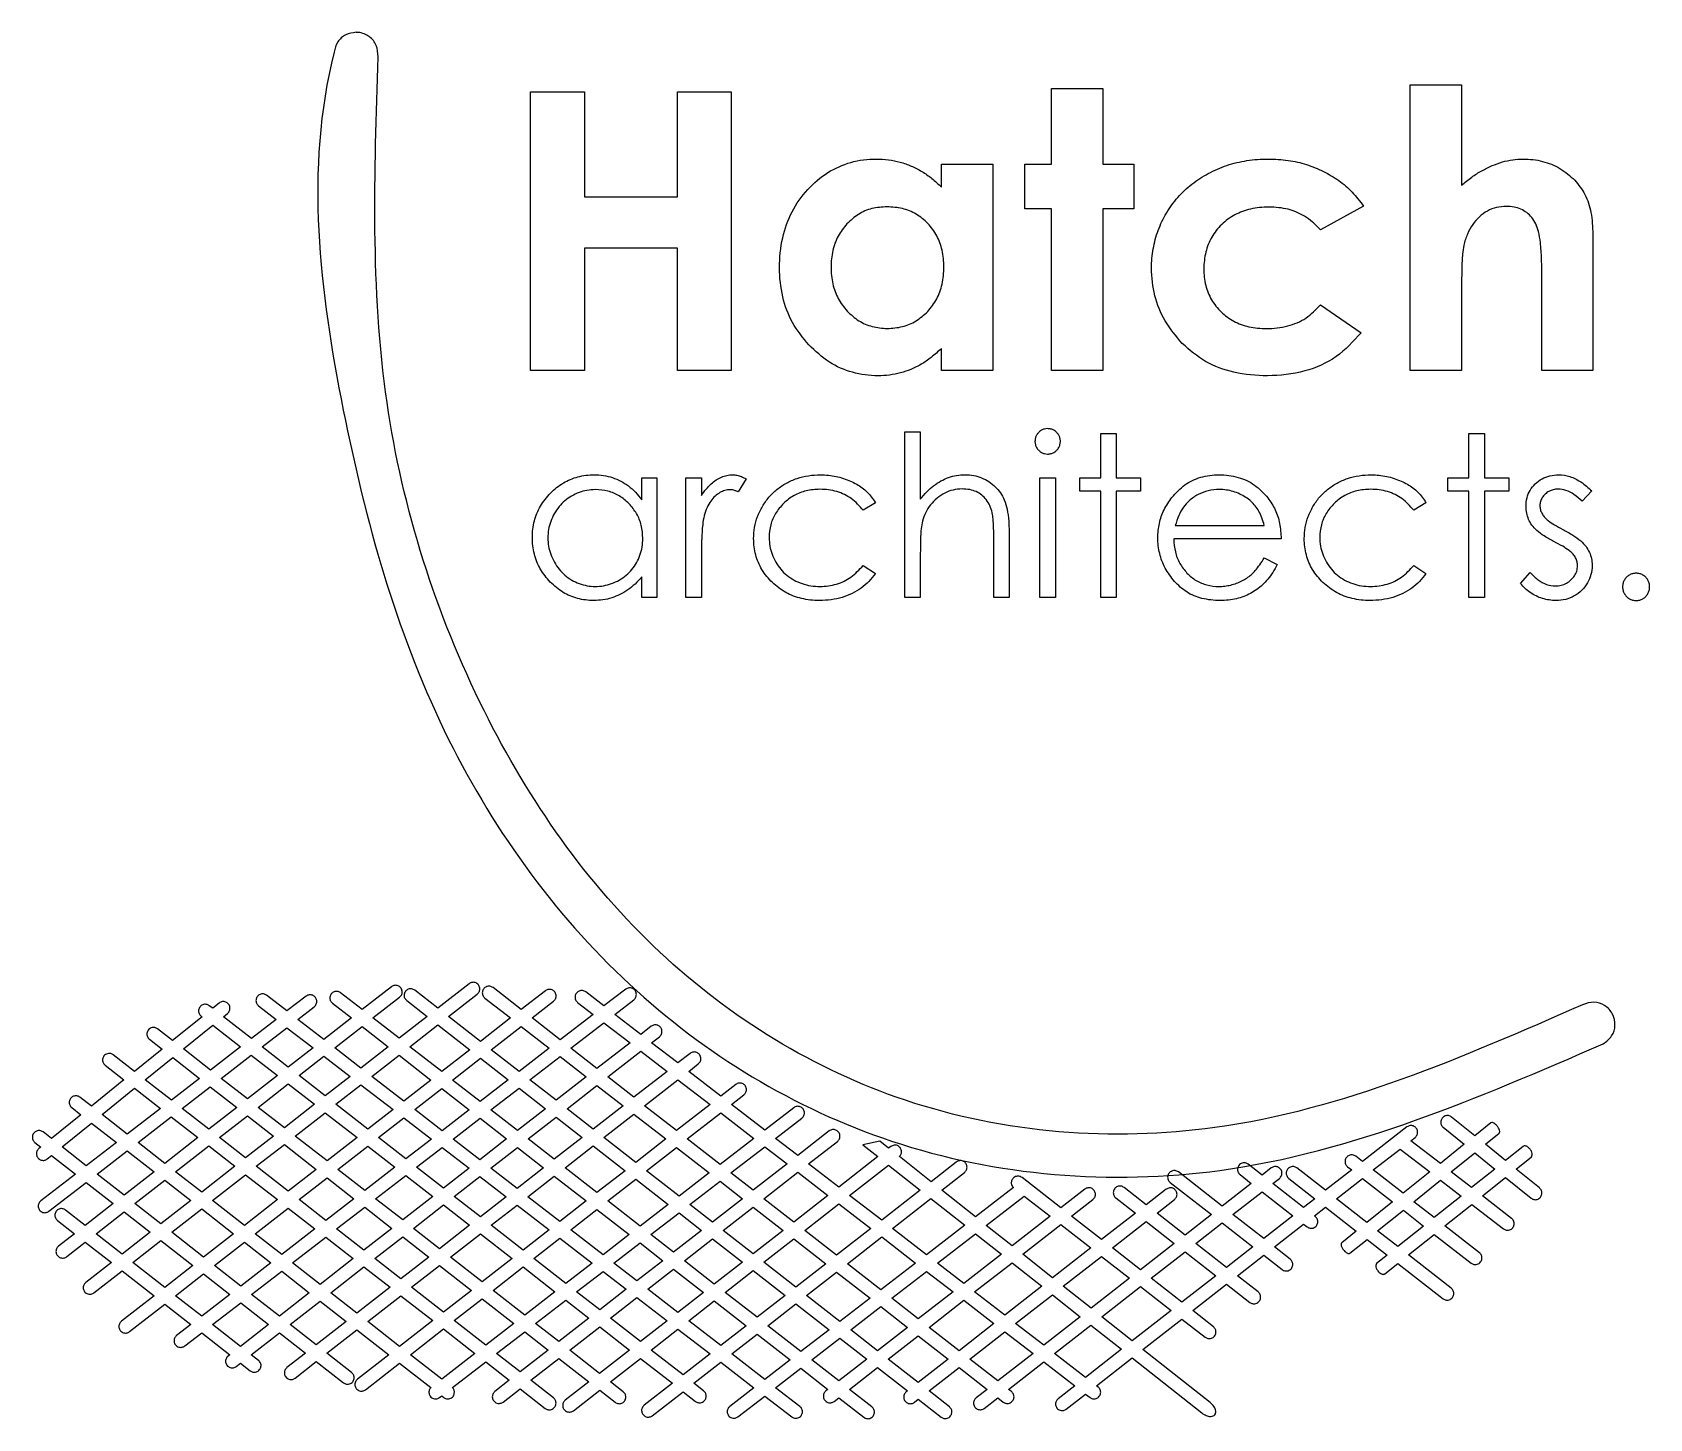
# Model space of a CAD drawing. Extents: x 19.9 to 115.5, y 56.6 to 138.7.
import ezdxf

# ---------------------------------------------------------------- set-up
doc = ezdxf.new("R2010")
doc.units = 0
doc.layers.add('Layer_1', color=7, linetype='CONTINUOUS')

msp = doc.modelspace()

# ---------------------------------------------------------------- linework, layer by layer
at = {"layer": 'Layer_1', "color": 1}
for points in [[(39.049599, 138.676676)], [(49.359062, 135.158521), (52.542517, 135.158521), (52.542517, 128.937331), (58.057515, 128.937331), (58.057515, 135.158521), (61.229765, 135.158521), (61.229765, 118.669567), (58.057515, 118.669567), (58.057515, 125.899598), (52.542517, 125.899598), (52.542517, 118.669567), (49.359062, 118.669567)], [(80.165946, 135.360289), (83.214888, 135.360289), (83.214888, 130.865339), (85.030805, 130.865339), (85.030805, 128.231142), (83.214888, 128.231142), (83.214888, 118.669567), (80.165946, 118.669567), (80.165946, 128.231142), (78.596635, 128.231142), (78.596635, 130.865339), (80.165946, 130.865339)], [(70.439813, 128.354445)], [(98.621017, 128.399283)], [(79.940987, 115.223224)], [(83.078568, 114.937162), (83.995265, 114.937162), (83.995265, 112.310585), (85.438581, 112.310585), (85.438581, 111.530412), (83.995265, 111.530412), (83.995265, 105.237036), (83.078568, 105.237036), (83.078568, 111.530412), (81.836796, 111.530412), (81.836796, 112.310585), (83.078568, 112.310585)], [(104.861772, 114.937162), (105.778474, 114.937162), (105.778474, 112.310585), (107.22179, 112.310585), (107.22179, 111.530412), (105.778474, 111.530412), (105.778474, 105.237036), (104.861772, 105.237036), (104.861772, 111.530412), (103.620001, 111.530412), (103.620001, 112.310585), (104.861772, 112.310585)], [(79.485883, 112.310585), (80.402585, 112.310585), (80.402585, 105.237036), (79.485883, 105.237036)], [(53.190431, 111.614935)], [(112.13863, 111.536917)], [(69.751064, 110.841262)], [(102.319348, 110.841262)], [(92.754454, 107.58405)], [(114.749763, 106.667348)], [(45.965071, 82.462041)], [(30.564653, 79.921311), (32.202195, 78.64464), (30.419448, 77.26959), (28.822879, 78.514519)], [(34.949818, 79.774081), (36.494384, 78.582731), (35.025684, 77.437757), (33.481568, 78.641488)], [(39.397116, 79.851747), (40.940558, 78.648467), (39.325527, 77.389131), (37.773982, 78.586109)], [(43.873907, 79.941121), (45.76156, 78.469495), (44.103531, 77.17684), (42.215877, 78.648467)], [(48.809721, 79.851747), (50.462346, 78.563146), (48.68005, 77.188321), (47.03688, 78.469495)], [(53.69826, 80.069216), (55.240576, 78.879443), (53.286285, 77.355813), (51.741719, 78.559993)], [(28.196813, 78.008889), (29.77875, 76.775441), (28.112392, 75.489991), (26.5685, 76.693722)], [(32.840418, 78.146889), (34.387912, 76.940456), (32.614846, 75.557978), (31.057896, 76.77184)], [(37.135309, 78.088132), (38.686854, 76.89138), (37.206673, 75.737176), (35.663231, 76.940456)], [(41.578105, 78.151396), (43.465759, 76.679544), (41.864011, 75.430789), (39.966452, 76.894762)], [(46.399332, 77.972419), (48.038901, 76.693947), (46.372093, 75.408046), (44.741079, 76.679539)], [(51.100795, 78.065395), (52.648513, 76.858511), (50.875897, 75.476484), (49.318499, 76.69057)], [(55.8815, 78.385073), (57.43282, 77.188096), (55.46705, 75.65546), (53.923833, 76.858742)], [(58.07397, 76.693722), (59.971755, 75.229524), (57.992476, 73.686533), (56.104597, 75.158385)], [(25.941759, 76.187648), (27.471016, 74.995174), (25.505471, 73.478972), (24.021011, 74.636103)], [(30.417197, 76.277695), (31.977298, 75.061358), (30.31972, 73.768928), (28.750839, 74.992245)], [(35.025459, 76.443385), (36.5689, 75.240105), (34.795834, 73.857627), (33.252393, 75.060907)], [(39.327779, 76.396785), (41.225564, 74.933038), (39.731874, 73.768478), (37.84422, 75.240105)], [(44.103531, 76.182243), (45.730944, 74.91345), (44.132797, 73.680679), (42.505161, 74.936188)], [(48.67735, 76.196201), (50.238125, 74.979188), (48.580097, 73.686533), (47.010541, 74.9103)], [(53.286061, 76.361441), (54.829502, 75.15816), (53.056661, 73.776132), (51.513444, 74.979413)], [(37.206447, 74.743033), (39.094102, 73.271181), (37.321036, 71.888927), (35.433381, 73.360555)], [(55.46705, 74.661083), (57.354703, 73.189456), (55.581862, 71.807204), (53.694209, 73.279056)], [(60.612678, 74.735149), (62.570346, 73.2248), (60.566979, 71.679333), (58.630023, 73.189456)], [(23.39472, 74.130244), (24.864321, 72.98437), (23.08225, 71.60977), (21.653396, 72.723678)], [(28.109465, 74.497419), (29.681721, 73.271626), (27.726531, 71.747095), (26.143918, 72.981218)], [(32.61507, 74.564281), (34.158512, 73.360775), (32.500708, 72.068345), (30.957492, 73.271852)], [(41.866713, 74.438437), (43.490972, 73.185405), (41.977248, 72.017693), (40.369646, 73.271176)], [(46.369391, 74.415699), (47.942323, 73.189456), (46.364439, 71.95916), (44.774622, 73.185405)], [(50.875672, 74.482336), (52.419114, 73.279056), (50.76086, 71.986176), (49.217644, 73.189456)], [(30.319494, 72.774331), (31.862711, 71.571051), (29.907745, 70.046745), (28.364303, 71.250026)], [(34.796058, 72.863704), (36.683487, 71.392077), (35.025684, 70.099647), (33.138255, 71.571275)], [(39.731874, 72.77387), (41.336323, 71.523089), (39.553802, 70.148039), (37.958808, 71.391618)], [(53.056661, 72.781985), (54.944315, 71.310133), (53.286061, 70.017478), (51.398407, 71.489105)], [(63.212395, 72.729522), (64.527112, 71.715569), (62.523745, 70.153668), (61.205427, 71.181353)], [(25.502769, 72.486612), (27.088984, 71.250013), (25.316142, 69.867759), (23.720697, 71.111787)], [(44.132797, 72.690123), (45.725991, 71.461178), (44.208438, 70.278158), (42.615695, 71.519935)], [(48.579871, 72.692151), (50.123312, 71.489096), (48.556908, 70.267805), (47.005363, 71.464557)], [(57.992476, 72.692151), (59.925829, 71.184729), (58.143758, 69.809905), (56.219634, 71.310124)], [(100.785598, 72.591519), (102.54223, 71.236505), (100.973125, 69.973567), (99.200284, 71.355596)], [(105.205431, 72.373375), (106.394755, 71.412552), (105.021281, 70.314178), (103.808996, 71.249562)], [(32.500258, 71.073967), (34.387912, 69.60234), (32.432721, 68.078034), (30.545292, 69.549662)], [(37.32126, 70.894994), (38.912877, 69.653893), (37.246295, 68.368218), (35.663457, 69.60234)], [(41.974546, 71.02534), (43.570666, 69.780863), (41.7976, 68.398609), (40.19225, 69.650291)], [(46.36669, 70.966809), (47.918236, 69.770057), (46.389202, 68.577807), (44.845986, 69.781087)], [(50.76086, 70.992022), (52.648513, 69.52017), (51.095392, 68.30946), (49.197833, 69.773433)], [(55.582087, 70.81305), (57.502609, 69.315534), (55.8358, 68.029633), (53.923833, 69.52017)], [(65.168261, 71.220972), (66.950108, 69.846148), (64.933909, 68.274341), (63.161518, 69.65637)], [(70.534962, 71.64668), (72.408432, 70.164022), (70.127489, 68.385552), (68.229705, 69.849525)], [(98.562511, 70.858299), (100.345483, 69.468392), (98.82658, 68.2462), (97.019296, 69.655243)], [(27.726531, 70.752717), (29.269973, 69.549436), (27.497356, 68.167408), (25.953914, 69.370688)], [(60.564277, 70.686977), (61.885973, 69.656366), (60.113356, 68.274337), (58.782206, 69.312153)], [(92.626926, 70.061812), (94.446368, 68.643314), (92.723503, 67.300007), (90.903838, 68.718505)], [(103.180678, 70.743934), (104.391163, 69.810124), (102.807199, 68.54336), (101.608196, 69.478294)], [(29.90752, 69.052357), (31.795174, 67.580731), (30.022332, 66.198702), (28.134904, 67.670329)], [(35.025684, 69.105036), (36.604919, 67.873615), (34.639598, 66.357413), (33.070493, 67.580731)], [(39.551551, 69.156139), (41.160277, 67.901755), (39.502474, 66.609326), (37.884967, 67.870463)], [(44.208214, 69.283788), (45.751429, 68.080733), (43.978363, 66.698254), (42.435148, 67.901535)], [(48.55916, 69.275455), (50.456944, 67.811707), (48.914404, 66.609102), (47.026749, 68.080729)], [(53.286061, 69.023091), (55.19465, 67.53503), (53.646932, 66.34098), (51.736541, 67.814858)], [(62.523745, 69.159067), (64.296136, 67.777263), (62.52352, 66.395235), (60.75113, 67.777038)], [(67.591258, 69.351775), (69.489041, 67.887802), (67.459561, 66.305414), (65.571681, 67.777266)], [(73.041252, 69.663119), (75.036515, 68.083884), (72.777634, 66.341209), (70.768414, 67.891179)], [(78.557658, 69.8099), (80.086917, 68.61765), (77.839517, 66.865295), (76.310033, 68.076005)], [(100.980779, 68.973114), (102.177756, 68.03998), (100.654126, 66.821392), (99.461876, 67.750923)], [(25.316367, 68.873609), (26.859809, 67.670329), (25.201555, 66.377449), (23.658114, 67.580731)], [(58.141282, 68.817555), (59.475809, 67.777262), (57.817555, 66.484383), (56.474249, 67.531653)], [(80.72469, 68.12035), (82.49753, 66.738321), (80.231896, 64.971783), (78.472337, 66.364392)], [(85.774642, 68.299322), (87.43267, 67.006668), (85.430879, 65.445891), (83.772851, 66.738547)], [(90.266289, 68.221429), (92.085731, 66.802707), (90.527657, 65.587944), (88.708216, 67.006668)], [(27.497356, 67.173288), (29.384785, 65.701661), (27.726531, 64.408782), (25.839102, 65.880408)], [(32.432721, 67.08369), (33.998449, 65.863074), (32.216378, 64.48825), (30.660105, 65.701661)], [(37.243593, 67.375673), (38.864476, 66.111835), (36.90951, 64.587754), (35.278272, 65.859472)], [(41.797825, 67.404656), (43.341041, 66.201601), (41.683012, 64.908947), (40.140022, 66.112227)], [(46.388977, 67.583431), (48.27663, 66.111805), (46.503789, 64.729552), (44.616136, 66.201179)], [(51.098094, 67.316916), (53.005108, 65.845964), (51.440955, 64.639308), (49.552176, 66.111835)], [(55.833099, 67.037089), (57.179783, 65.987342), (55.650975, 64.795317), (54.288982, 65.845964)], [(60.113582, 67.279996), (61.885973, 65.898193), (60.227719, 64.605313), (58.455328, 65.987116)], [(64.933909, 67.279996), (66.821562, 65.808144), (65.049172, 64.426116), (63.161293, 65.897968)], [(70.129966, 67.393176), (72.135809, 65.845908), (70.081564, 64.261044), (68.097108, 65.808312)], [(75.670235, 67.582279), (77.203095, 66.369092), (74.984061, 64.639024), (73.419458, 65.845906)], [(83.135078, 66.24128), (84.793107, 64.948626), (82.510138, 63.168581), (80.864491, 64.47114)], [(88.070443, 66.509401), (89.889885, 65.090903), (87.888093, 63.530128), (86.068652, 64.948626)], [(30.022557, 65.204365), (31.575454, 63.99343), (29.90842, 62.707529), (28.364303, 63.911485)], [(34.637122, 65.365098), (36.271738, 64.090454), (34.499122, 62.708425), (32.855051, 63.990274)], [(39.502024, 65.614764), (41.045015, 64.411709), (39.090274, 62.887628), (37.547058, 64.090683)], [(43.978813, 65.704363), (45.866242, 64.232735), (44.208214, 62.940081), (42.320785, 64.411709)], [(48.914404, 65.614534), (50.799806, 64.144483), (49.01751, 62.769658), (47.141337, 64.23228)], [(53.646932, 65.35069), (55.012301, 64.297341), (53.445898, 63.076051), (52.079403, 64.141331)], [(57.817781, 65.490041), (59.590171, 64.108013), (58.07397, 62.926118), (56.292124, 64.300493)], [(62.523745, 65.400893), (64.411624, 63.929041), (62.75337, 62.636161), (60.865491, 64.108013)], [(67.459335, 65.311073), (69.44019, 63.766506), (67.658344, 62.391907), (65.686719, 63.929046)], [(72.777634, 65.35069), (74.345388, 64.141331), (72.290242, 62.538908), (70.720013, 63.763351)], [(77.835916, 65.868251), (79.595249, 64.475643), (77.407281, 62.769663), (75.625211, 64.144488)], [(85.430879, 64.451555), (87.250321, 63.033057), (84.948667, 61.238604), (83.142957, 62.667683)], [(32.213901, 63.495684), (33.861574, 62.211134), (32.20332, 60.918254), (30.547093, 62.209783)], [(36.90951, 63.593162), (38.452501, 62.390106), (36.679886, 61.008078), (35.136895, 62.211134)], [(41.682787, 63.914187), (43.57044, 62.44256), (41.615476, 60.918479), (39.728047, 62.390106)], [(46.504015, 63.73544), (48.37681, 62.275294), (46.710002, 60.989393), (44.845986, 62.442784)], [(51.438254, 63.646742), (52.808126, 62.578759), (51.035285, 61.196505), (49.655957, 62.271917)], [(55.653677, 63.802751), (57.435297, 62.428152), (55.856062, 61.196956), (54.08367, 62.578759)], [(60.227719, 63.610947), (62.115598, 62.139095), (60.612904, 60.967556), (58.715119, 62.431529)], [(65.049172, 63.431975), (67.017419, 61.897538), (65.350386, 60.611412), (63.390918, 62.139095)], [(70.078863, 63.26876), (71.652695, 62.041842), (69.88008, 60.659813), (68.296792, 61.894161)], [(74.986537, 63.646742), (76.768609, 62.271917), (74.700631, 60.659588), (72.928016, 62.041617)], [(80.228069, 63.974745), (81.873715, 62.67241), (79.715014, 60.989393), (78.048206, 62.275294)], [(44.207989, 61.945489), (46.068627, 60.494798), (44.103531, 58.978822), (42.253248, 60.421408)], [(49.015259, 61.777547), (50.397962, 60.699434), (48.739933, 59.40678), (47.34845, 60.491647)], [(53.445898, 62.081463), (55.218289, 60.69966), (53.445447, 59.317407), (51.673057, 60.69921)], [(58.076447, 61.933558), (59.974231, 60.469584), (58.381712, 59.227808), (56.493834, 60.69966)], [(62.753146, 61.641799), (64.709236, 60.116818), (63.212395, 58.962163), (61.254054, 60.472961)], [(67.655867, 61.399566), (69.242532, 60.162742), (67.584278, 58.869863), (65.988833, 60.113665)], [(72.290468, 61.544546), (74.063084, 60.162517), (72.290468, 58.780489), (70.517852, 60.162517)], [(77.409758, 61.777547), (79.076567, 60.491647), (76.996433, 58.869637), (75.338179, 60.162517)], [(82.506536, 62.171512), (84.312245, 60.742433), (82.185061, 59.083955), (80.356164, 60.494798)]]:
    msp.add_lwpolyline(points, close=True, dxfattribs=at)
for points in [[(101.386593, 135.573267), (104.424325, 135.573267), (104.424325, 129.632311)], [(104.424325, 123.568053), (104.424325, 118.669567), (101.386593, 118.669567), (101.386593, 135.573267)], [(73.656899, 130.865339), (76.70584, 130.865339), (76.70584, 118.669567), (73.656899, 118.669567), (73.656899, 119.958643)], [(73.656899, 129.520218), (73.656899, 130.865339)], [(98.621017, 128.399283), (96.076493, 126.998114)], [(112.192405, 126.72909), (112.192405, 118.669567), (109.17709, 118.669567), (109.17709, 124.016427)], [(96.076493, 122.548002), (98.486505, 120.900228)], [(71.500316, 115.041184), (72.410514, 115.041184), (72.410514, 111.042806)], [(72.410514, 107.831105), (72.410514, 105.237036), (71.500316, 105.237036), (71.500316, 115.041184)], [(56.831226, 112.310585), (56.831226, 105.237036), (55.934032, 105.237036), (55.934032, 106.452805)], [(55.934032, 111.010299), (55.934032, 112.310585), (56.831226, 112.310585)], [(58.533198, 112.310585), (59.4629, 112.310585), (59.4629, 111.276857)], [(59.4629, 107.629561), (59.4629, 105.237036), (58.533198, 105.237036), (58.533198, 112.310585)], [(62.10898, 112.252075), (61.634377, 111.484906)], [(112.13863, 111.536917), (111.553501, 110.932284)], [(69.751064, 110.841262), (69.029406, 110.392667)], [(102.319348, 110.841262), (101.597691, 110.392667)], [(87.488302, 109.488969), (92.754454, 109.488969)], [(77.670166, 108.877833), (77.670166, 105.237036), (76.759968, 105.237036), (76.759968, 108.611274)], [(93.755674, 108.702296), (87.397284, 108.702296)], [(92.754454, 107.58405), (93.521623, 107.180962)], [(69.029406, 107.128951), (69.751064, 106.654349)], [(101.597691, 107.128951), (102.319348, 106.654349)], [(107.919204, 106.056216), (108.491329, 106.70636)], [(45.725086, 82.378969), (43.873677, 80.935483), (42.513486, 81.996036)], [(36.084883, 81.639892), (34.950039, 80.764389), (33.74901, 81.690995)], [(41.133709, 82.199997), (39.397113, 80.846109), (38.119091, 81.842502)], [(42.031498, 81.377623), (43.23613, 80.438412), (41.578102, 79.145532), (40.034886, 80.348812), (41.615922, 81.581585)], [(46.656422, 81.530483), (48.172173, 80.348814), (46.399107, 78.966561), (44.511454, 80.438413), (46.207303, 81.760558)], [(50.239926, 81.960917), (48.809721, 80.845884), (47.138636, 82.148895)], [(52.143338, 81.268665), (53.056211, 80.564256), (51.103271, 79.057735), (49.447494, 80.348814), (50.721914, 81.342506)], [(54.985737, 82.052768), (53.69826, 81.059526), (52.622399, 81.889554)], [(56.498787, 79.860298), (55.879023, 79.377185), (54.340085, 80.564482), (55.464573, 81.43188)], [(29.874648, 80.459348), (29.929804, 80.41635), (28.188029, 79.009333), (27.296994, 79.704061)], [(30.941505, 81.233544), (30.55632, 80.922426), (30.356861, 81.07776)], [(33.269949, 81.070106), (34.307989, 80.269344), (32.843117, 79.139228), (31.190941, 80.42738), (31.434074, 80.623688)], [(37.636879, 81.224089), (38.75934, 80.348812), (37.132829, 79.080697), (35.591864, 80.269344), (36.563719, 81.019003)], [(26.814555, 79.086325), (27.561963, 78.503707), (25.93365, 77.188541), (24.674765, 78.170075)], [(58.799315, 78.253372), (58.071494, 77.685838), (56.519948, 78.882815), (56.980775, 79.242111)], [(24.192326, 77.551438), (25.306909, 76.682465), (23.386162, 75.130919), (22.705391, 75.661758)], [(61.494484, 76.416821), (60.610202, 75.727495), (58.712419, 77.191469), (59.281303, 77.63496)], [(64.924228, 75.040646), (63.212395, 73.720077), (61.251352, 75.232901), (61.976697, 75.798409)], [(22.223178, 75.043347), (22.759645, 74.625068), (21.018322, 73.218502), (20.524403, 73.603687)], [(67.023723, 73.661995), (65.16556, 72.21333), (63.854445, 73.224806), (65.403289, 74.419758)], [(101.193745, 73.904002), (98.562511, 71.852684), (98.164945, 72.162678)], [(103.341415, 73.879013), (104.581392, 72.877442), (103.170547, 71.742148), (101.424046, 73.089282), (101.675958, 73.28559)], [(106.154549, 74.143533), (105.206332, 73.380592), (103.833984, 74.489095)], [(20.042415, 72.985275), (20.39203, 72.712651), (20.276092, 72.619)], [(70.666883, 72.74372), (70.538788, 72.643765), (70.007049, 73.064744), (69.014933, 72.849977), (69.902367, 72.147594), (67.588781, 70.344137), (65.806709, 71.718736), (67.505935, 73.043583)], [(108.067416, 72.750473), (107.021721, 71.914142), (105.830597, 72.876317), (106.64239, 73.529622)], [(20.768661, 72.008918), (21.027102, 72.217606), (22.441322, 71.114956), (20.388203, 69.531217)], [(74.539444, 71.825444), (73.044854, 70.660208), (71.170707, 72.143768)], [(109.028014, 70.29371), (107.646436, 71.409643), (108.557959, 72.13859)], [(77.920337, 70.308567), (75.676538, 68.577374), (73.677674, 70.159536), (75.021657, 71.207257)], [(82.140261, 70.218518), (80.724915, 69.114966), (78.425736, 70.907393)], [(91.323015, 71.078487), (91.989154, 70.559129), (90.266289, 69.215821), (87.672876, 71.237649)], [(93.169022, 71.47898), (92.626926, 71.0562), (91.805229, 71.696898)], [(94.204361, 70.855616), (95.744201, 69.655036), (95.083915, 69.140406), (93.264473, 70.559129), (93.651234, 70.860568)], [(97.682732, 71.544265), (97.924964, 71.355387), (96.381748, 70.152332), (94.686348, 71.474027)], [(107.38507, 68.490927), (105.660405, 69.821402), (107.019245, 70.908068), (108.535221, 69.683627)], [(20.867039, 68.910329), (23.07977, 70.61721), (24.678816, 69.37048), (23.020337, 68.0776), (21.856003, 68.98552)], [(86.961264, 70.218518), (85.774867, 69.293489), (84.459025, 70.319373)], [(87.190888, 70.619236), (89.628517, 68.718526), (88.070443, 67.503764), (86.412415, 68.796418), (87.443251, 69.600106)], [(83.976812, 69.700961), (85.137094, 68.796418), (83.135304, 67.235643), (81.362462, 68.617671), (82.622474, 69.600106)], [(95.77144, 68.604394), (95.721463, 68.64334), (96.381748, 69.15797), (98.199163, 67.741047), (97.333341, 67.044293)], [(105.47738, 66.46167), (103.442945, 68.047885), (105.030061, 69.317127), (106.906009, 67.870038)], [(21.374015, 68.367108), (22.38279, 67.580529), (21.438851, 66.844603)], [(94.289232, 66.079192), (93.361051, 66.802961), (95.083915, 68.146043), (95.289227, 67.985981)], [(21.921064, 66.226191), (23.020563, 67.083458), (24.563779, 65.880178), (23.052306, 64.70166)], [(97.821182, 66.430379), (98.834459, 67.245773), (100.024458, 66.318043), (99.401994, 65.820071)], [(103.814398, 64.357449), (101.289873, 66.325922), (102.813503, 67.544286), (104.995391, 65.843259)], [(92.388521, 64.137284), (91.165204, 65.090903), (92.723279, 66.305666), (93.80702, 65.46078)], [(23.534293, 64.083249), (25.201551, 65.383107), (27.08898, 63.911479), (25.158103, 62.406085)], [(99.892311, 65.208187), (100.660205, 65.822323), (103.332186, 63.739037)], [(89.748508, 62.079662), (88.525641, 63.033057), (90.527432, 64.593832), (91.906308, 63.518871)], [(25.640315, 61.787672), (27.726752, 63.414409), (29.267492, 62.213154), (28.423057, 61.561649)], [(89.555353, 57.592291), (85.581486, 60.73748), (87.888093, 62.535761), (89.266294, 61.46125)], [(28.902118, 60.94076), (29.90594, 61.715182), (31.565769, 60.421177), (31.470769, 60.347112)], [(33.265446, 60.090247), (32.84109, 60.421177), (34.499118, 61.714057), (36.042334, 60.511002), (34.948914, 59.658461)], [(38.775099, 59.374582), (37.317655, 60.510777), (39.09027, 61.892805), (40.977699, 60.421177), (39.116159, 58.969812)], [(31.952981, 59.7287), (32.203317, 59.923882), (32.783233, 59.471835)], [(35.431126, 59.04005), (36.679883, 60.013706), (38.292887, 58.75617)], [(39.598147, 58.351399), (41.615472, 59.924106), (43.464404, 58.482421)], [(44.739499, 58.479044), (46.707072, 59.996821), (48.101932, 58.909253), (47.246016, 58.24199)], [(50.712685, 57.868506), (49.377481, 58.909473), (51.03551, 60.202352), (52.808127, 58.820324), (51.409664, 57.730056)], [(54.844361, 58.226676), (54.083222, 58.8201), (55.856063, 60.202352), (57.743716, 58.7305), (56.078034, 57.431767)], [(59.595801, 58.281156), (59.019262, 58.730726), (60.615381, 59.974979), (62.570347, 58.466881), (61.140817, 57.364005)], [(65.283976, 57.364005), (63.854446, 58.466881), (65.347685, 59.61906), (66.946507, 58.372555), (66.829218, 58.281156)], [(69.546449, 57.339917), (68.222052, 58.372555), (69.880306, 59.665435), (71.652922, 58.283407), (71.580207, 58.226676)], [(74.128371, 57.347572), (72.928017, 58.283407), (74.700632, 59.66521), (76.358661, 58.372555), (75.712334, 57.868506)], [(77.801473, 58.241984), (77.634207, 58.372555), (79.717717, 59.99704), (81.546613, 58.586197), (80.562601, 57.81899)], [(82.926615, 58.511918), (82.82621, 58.589359), (84.945065, 60.24131), (89.070437, 56.976131)], [(47.728228, 57.623578), (48.739704, 58.412182), (50.230242, 57.249874)], [(43.977234, 57.891024), (44.100827, 57.986475), (44.221718, 57.89215)], [(51.891652, 57.111643), (53.445674, 58.323253), (54.362824, 57.608038)], [(56.560246, 56.813355), (58.381489, 58.233429), (59.113587, 57.662518)], [(61.619879, 56.743118), (63.212397, 57.971612), (64.804915, 56.743118)], [(67.311431, 57.662518), (67.58428, 57.875259), (69.064236, 56.721506)], [(72.062195, 57.608264), (72.29047, 57.786336), (73.646383, 56.729159)], [(76.194547, 57.250093), (76.996434, 57.875259), (77.319259, 57.623572)], [(81.044814, 57.200579), (82.187537, 58.091613), (82.447554, 57.891029)]]:
    msp.add_lwpolyline(points, dxfattribs=at)
for points, knots in [([(39.049599, 138.676675), (38.834482, 138.647104), (38.409971, 138.588751), (37.899451, 138.133406), (35.965143, 130.778074), (37.713405, 116.571904), (43.023753, 97.331249), (54.215704, 81.539609), (70.666745, 71.49459), (91.976795, 69.791255), (105.407303, 75.614657), (112.801071, 78.820558)], [0, 0, 0, 0, 0.641452, 1.265844, 1.907296, 23.097817, 42.981722, 61.580423, 79.635969, 99.129547, 123.005177, 123.005177, 123.005177, 123.005177]), ([(40.336946, 137.231068), (40.325574, 137.463887), (40.303167, 137.922623), (39.840041, 138.474803), (39.389066, 138.649596), (39.134227, 138.67315), (39.091944, 138.675783), (39.063715, 138.676378), (39.049599, 138.676676)], [0, 0, 0, 0, 0.683151, 1.346048, 2.029199, 2.071552, 2.113899, 2.156252, 2.156252, 2.156252, 2.156252]), ([(111.585194, 81.134037), (104.497003, 78.021735), (91.731042, 72.416423), (71.509209, 73.967793), (55.97776, 83.551818), (45.556989, 98.555856), (39.688752, 117.101691), (40.115958, 130.368385), (40.336946, 137.231068)], [0, 0, 0, 0, 22.930262, 41.297819, 58.270072, 75.945833, 95.053084, 115.52884, 115.52884, 115.52884, 115.52884]), ([(65.810352, 120.182829), (65.464254, 120.607957), (64.773931, 121.455913), (64.200262, 123.048907), (64.026148, 124.761404), (64.191504, 126.483321), (64.753622, 128.084663), (65.694612, 129.405553), (66.885412, 130.42474), (68.294469, 131.055413), (69.543788, 131.209793), (70.525574, 131.149995), (71.219855, 131.010915), (71.883651, 130.778603), (72.514513, 130.451592), (73.115812, 130.034997), (73.473951, 129.694271), (73.656899, 129.520218)], [0, 0, 0, 0, 1.634797, 3.260753, 4.988951, 6.768486, 8.408996, 10.01961, 11.578102, 13.058439, 14.583695, 15.302572, 16.003841, 16.700654, 17.405304, 18.129848, 18.886473, 18.886473, 18.886473, 18.886473]), ([(89.440561, 130.327291), (89.802957, 130.498647), (90.533325, 130.843995), (91.740754, 131.118097), (92.961327, 131.20799), (94.147034, 131.12738), (95.253675, 130.895048), (95.924899, 130.597366), (96.255846, 130.450594)], [0, 0, 0, 0, 1.199565, 2.417584, 3.687774, 4.860083, 5.974184, 7.057735, 7.057735, 7.057735, 7.057735]), ([(106.229034, 130.786874), (106.429779, 130.865323), (106.825324, 131.019899), (107.445506, 131.149349), (108.245902, 131.205187), (109.207542, 131.092101), (110.279, 130.670286), (110.842115, 130.174855), (111.12752, 129.923754)], [0, 0, 0, 0, 0.645694, 1.27227, 1.891566, 3.047106, 4.149664, 5.282774, 5.282774, 5.282774, 5.282774]), ([(87.904877, 120.261295), (87.542607, 120.692033), (86.833994, 121.534571), (86.218356, 123.088213), (86.043465, 124.559073), (86.151529, 125.869117), (86.451005, 126.974937), (86.946014, 128.0026), (87.614906, 128.927717), (88.447268, 129.730236), (89.106303, 130.126373), (89.440561, 130.327291)], [0, 0, 0, 0, 1.67941, 3.284988, 4.928999, 6.082784, 7.209446, 8.346426, 9.485465, 10.619285, 11.786208, 11.786208, 11.786208, 11.786208]), ([(96.255846, 130.450594), (96.56431, 130.278627), (97.177112, 129.936993), (97.980813, 129.239674), (98.406486, 128.680896), (98.621017, 128.399283)], [0, 0, 0, 0, 1.057743, 2.101344, 3.16169, 3.16169, 3.16169, 3.16169]), ([(104.424325, 129.632311), (104.621019, 129.793512), (105.001882, 130.105651), (105.60553, 130.496988), (106.025305, 130.692155), (106.229034, 130.786874)], [0, 0, 0, 0, 0.762701, 1.476843, 2.150267, 2.150267, 2.150267, 2.150267]), ([(111.12752, 129.923754), (111.34282, 129.654846), (111.793676, 129.091729), (112.134873, 127.967242), (112.172327, 127.161184), (112.192405, 126.72909)], [0, 0, 0, 0, 1.025958, 2.148448, 3.445423, 3.445423, 3.445423, 3.445423]), ([(70.439813, 128.354445), (70.138352, 128.334174), (69.550586, 128.29465), (68.718836, 127.942646), (68.291428, 127.546522), (68.074642, 127.345604)], [0, 0, 0, 0, 0.90249, 1.759604, 2.641797, 2.641797, 2.641797, 2.641797]), ([(72.849825, 122.155675), (73.041604, 122.393614), (73.430015, 122.875514), (73.740209, 123.797649), (73.834546, 124.782163), (73.742677, 125.764765), (73.420982, 126.658293), (72.881472, 127.391876), (72.184584, 127.948245), (71.347299, 128.298358), (70.748326, 128.335377), (70.439813, 128.354445)], [0, 0, 0, 0, 0.910695, 1.844433, 2.865008, 3.864526, 4.780719, 5.678287, 6.560407, 7.42843, 8.350399, 8.350399, 8.350399, 8.350399]), ([(94.652908, 128.040583), (94.490737, 128.099565), (94.15467, 128.221792), (93.60171, 128.311848), (92.858203, 128.350875), (91.965193, 128.267127), (91.001772, 127.918466), (90.212267, 127.336568), (89.611377, 126.581145), (89.250613, 125.669286), (89.148275, 124.687445), (89.248053, 123.715108), (89.597394, 122.830499), (90.177105, 122.100481), (90.9388, 121.541445), (91.867621, 121.208438), (92.960894, 121.108045), (94.122378, 121.236054), (95.261132, 121.704493), (95.804746, 122.266874), (96.076493, 122.548002)], [0, 0, 0, 0, 0.516742, 1.070846, 1.672042, 2.749268, 3.737613, 4.707159, 5.654468, 6.596705, 7.607369, 8.589146, 9.502935, 10.420092, 11.349802, 12.301424, 13.342208, 14.618396, 15.781206, 16.943498, 16.943498, 16.943498, 16.943498]), ([(108.280345, 128.006956), (108.167514, 128.081515), (107.937753, 128.233343), (107.523187, 128.352039), (107.033882, 128.39373), (106.492117, 128.333698), (105.934352, 128.127223), (105.631408, 127.883676), (105.478005, 127.76035)], [0, 0, 0, 0, 0.40371, 0.822093, 1.276067, 1.871625, 2.444095, 3.031343, 3.031343, 3.031343, 3.031343]), ([(68.074642, 127.345604), (67.885321, 127.111667), (67.503629, 126.640024), (67.195332, 125.742183), (67.100398, 124.775739), (67.19646, 123.80528), (67.508941, 122.896541), (67.894353, 122.416574), (68.085851, 122.178094)], [0, 0, 0, 0, 0.896943, 1.808338, 2.796578, 3.793619, 4.716824, 5.628532, 5.628532, 5.628532, 5.628532]), ([(96.076493, 126.998114), (95.921047, 127.151736), (95.626128, 127.443193), (95.150169, 127.801526), (94.813027, 127.963606), (94.652908, 128.040583)], [0, 0, 0, 0, 0.655519, 1.243674, 1.775671, 1.775671, 1.775671, 1.775671]), ([(105.478005, 127.76035), (105.338554, 127.612195), (105.052513, 127.308303), (104.753084, 126.727774), (104.550018, 126.137623), (104.466043, 125.453198), (104.430602, 124.614862), (104.426626, 123.951745), (104.424325, 123.568053)], [0, 0, 0, 0, 0.607643, 1.24639, 1.94116, 2.469574, 3.307739, 4.458663, 4.458663, 4.458663, 4.458663]), ([(109.17709, 124.016427), (109.173983, 124.436774), (109.168513, 125.176857), (109.108695, 126.135277), (109.008698, 126.834539), (108.828654, 127.335147), (108.599477, 127.726463), (108.384567, 127.915352), (108.280345, 128.006956)], [0, 0, 0, 0, 1.260629, 2.219521, 2.881711, 3.369489, 3.80912, 4.223077, 4.223077, 4.223077, 4.223077]), ([(68.085851, 122.178094), (68.306013, 121.974523), (68.737653, 121.575412), (69.56764, 121.228361), (70.458863, 121.122617), (71.351986, 121.22603), (72.194751, 121.561), (72.62989, 121.956018), (72.849825, 122.155675)], [0, 0, 0, 0, 0.893846, 1.752434, 2.645198, 3.561131, 4.427125, 5.312155, 5.312155, 5.312155, 5.312155]), ([(98.486505, 120.900228), (98.020742, 120.390496), (97.093854, 119.376107), (95.113113, 118.516396), (93.021875, 118.282393), (91.014562, 118.477206), (89.234797, 119.094916), (88.342793, 119.87723), (87.904877, 120.261295)], [0, 0, 0, 0, 2.051784, 4.083139, 6.305701, 8.307213, 10.104597, 11.837971, 11.837971, 11.837971, 11.837971]), ([(71.852194, 118.725614), (71.64883, 118.651163), (71.23801, 118.500764), (70.579859, 118.382578), (69.624461, 118.325637), (68.386652, 118.486482), (66.954782, 119.113641), (66.199575, 119.819196), (65.810352, 120.182829)], [0, 0, 0, 0, 0.648683, 1.310415, 1.996664, 3.516076, 5.009694, 6.598155, 6.598155, 6.598155, 6.598155]), ([(73.656899, 119.958643), (73.460906, 119.782435), (73.084258, 119.443809), (72.480388, 119.023568), (72.056441, 118.822488), (71.852194, 118.725614)], [0, 0, 0, 0, 0.790423, 1.518993, 2.196311, 2.196311, 2.196311, 2.196311]), ([(79.940987, 115.223224), (80.007722, 115.218814), (80.138825, 115.210151), (80.323494, 115.13105), (80.479494, 115.007721), (80.603527, 114.85153), (80.680062, 114.666908), (80.702837, 114.470258), (80.679969, 114.274271), (80.603082, 114.091966), (80.479289, 113.936994), (80.323509, 113.812997), (80.13882, 113.736484), (79.942189, 113.713701), (79.746201, 113.736577), (79.56388, 113.813442), (79.409126, 113.937198), (79.28537, 114.091952), (79.208505, 114.274274), (79.185629, 114.470258), (79.208412, 114.666904), (79.284925, 114.851544), (79.408921, 115.007515), (79.563894, 115.130614), (79.746199, 115.210003), (79.875445, 115.218775), (79.940987, 115.223224)], [0, 0, 0, 0, 0.199449, 0.391823, 0.591524, 0.791226, 0.983602, 1.183051, 1.378919, 1.569295, 1.768427, 1.968128, 2.160502, 2.359951, 2.555819, 2.746195, 2.945327, 3.144459, 3.334835, 3.530703, 3.730152, 3.922528, 4.122231, 4.321362, 4.511739, 4.707607, 4.707607, 4.707607, 4.707607]), ([(50.524848, 106.140735), (50.312889, 106.390709), (49.894445, 106.884202), (49.538641, 107.810918), (49.42778, 108.786573), (49.537968, 109.762101), (49.909456, 110.666739), (50.510728, 111.432211), (51.266594, 112.041501), (52.160587, 112.418235), (52.985716, 112.51526), (53.674226, 112.466233), (54.208802, 112.347175), (54.532135, 112.19661), (54.69226, 112.122045)], [0, 0, 0, 0, 0.977385, 1.929529, 2.924735, 3.90147, 4.843189, 5.819212, 6.792276, 7.725652, 8.690379, 9.253897, 9.792696, 10.321319, 10.321319, 10.321319, 10.321319]), ([(54.69226, 112.122045), (54.846637, 112.030892), (55.160772, 111.845409), (55.579021, 111.466019), (55.813481, 111.165048), (55.934032, 111.010299)], [0, 0, 0, 0, 0.536865, 1.092441, 1.680413, 1.680413, 1.680413, 1.680413]), ([(59.4629, 111.276857), (59.554219, 111.403242), (59.727836, 111.643528), (60.020085, 111.954098), (60.237257, 112.111949), (60.340595, 112.18706)], [0, 0, 0, 0, 0.467676, 0.889157, 1.271773, 1.271773, 1.271773, 1.271773]), ([(60.340595, 112.18706), (60.44254, 112.24802), (60.641055, 112.366725), (60.969542, 112.468685), (61.278616, 112.503414), (61.568795, 112.472823), (61.84163, 112.390254), (62.01689, 112.299671), (62.10898, 112.252075)], [0, 0, 0, 0, 0.355252, 0.691773, 1.022923, 1.281475, 1.561908, 1.872422, 1.872422, 1.872422, 1.872422]), ([(63.067599, 110.620214), (63.190592, 110.807652), (63.434714, 111.179688), (63.923058, 111.643664), (64.485097, 112.01756), (65.114474, 112.293351), (65.798615, 112.458485), (66.426491, 112.504322), (66.974295, 112.477171), (67.427844, 112.405667), (67.86434, 112.285736), (68.27494, 112.131275), (68.648434, 111.94514), (68.98053, 111.727756), (69.273211, 111.472269), (69.534771, 111.177957), (69.678093, 110.954853), (69.751064, 110.841262)], [0, 0, 0, 0, 0.670709, 1.33126, 2.003843, 2.687663, 3.381477, 4.105221, 4.568159, 5.024561, 5.479653, 5.923874, 6.338683, 6.729172, 7.111154, 7.501156, 7.905685, 7.905685, 7.905685, 7.905685]), ([(72.410514, 111.042806), (72.533563, 111.194245), (72.770887, 111.486321), (73.178508, 111.85674), (73.479935, 112.03971), (73.626282, 112.128545)], [0, 0, 0, 0, 0.585064, 1.1284, 1.641135, 1.641135, 1.641135, 1.641135]), ([(73.626282, 112.128545), (73.775568, 112.201591), (74.073155, 112.347202), (74.561444, 112.465794), (75.064885, 112.506663), (75.566045, 112.464251), (76.047063, 112.333245), (76.327701, 112.170534), (76.467402, 112.089538)], [0, 0, 0, 0, 0.497363, 0.991438, 1.496562, 2.007085, 2.494088, 2.976821, 2.976821, 2.976821, 2.976821]), ([(76.467402, 112.089538), (76.597208, 111.994699), (76.854568, 111.806668), (77.160748, 111.432868), (77.405935, 110.987454), (77.566523, 110.419252), (77.655999, 109.704056), (77.665128, 109.171675), (77.670166, 108.877833)], [0, 0, 0, 0, 0.480601, 0.952864, 1.435818, 1.996616, 2.71195, 3.593133, 3.593133, 3.593133, 3.593133]), ([(87.286758, 111.153332), (87.530199, 111.420645), (88.007973, 111.945269), (89.006133, 112.404373), (90.099823, 112.538782), (91.203452, 112.401855), (92.231348, 111.932618), (92.724432, 111.394715), (92.975502, 111.120825)], [0, 0, 0, 0, 1.075479, 2.110722, 3.212336, 4.346648, 5.411984, 6.517176, 6.517176, 6.517176, 6.517176]), ([(95.635888, 110.620214), (95.758881, 110.807652), (96.003003, 111.179688), (96.491347, 111.643664), (97.053385, 112.01756), (97.682762, 112.293351), (98.366902, 112.458485), (98.994776, 112.504322), (99.54258, 112.477171), (99.996131, 112.405666), (100.432628, 112.285736), (100.843227, 112.131275), (101.21672, 111.94514), (101.548815, 111.727756), (101.841496, 111.472269), (102.103056, 111.177957), (102.246377, 110.954853), (102.319348, 110.841262)], [0, 0, 0, 0, 0.670709, 1.33126, 2.003843, 2.687663, 3.381476, 4.105217, 4.568155, 5.024559, 5.479653, 5.923872, 6.338679, 6.729168, 7.11115, 7.501152, 7.905681, 7.905681, 7.905681, 7.905681]), ([(109.882634, 108.546263), (109.690152, 108.651042), (109.338932, 108.84223), (108.896538, 109.165335), (108.578823, 109.497188), (108.378784, 109.851216), (108.261291, 110.225703), (108.222651, 110.657805), (108.274838, 111.122256), (108.457794, 111.592228), (108.674553, 111.836358), (108.783896, 111.959508)], [0, 0, 0, 0, 0.656952, 1.198737, 1.637347, 2.023971, 2.407806, 2.806236, 3.316965, 3.799085, 4.289856, 4.289856, 4.289856, 4.289856]), ([(108.783896, 111.959508), (108.912187, 112.066528), (109.168455, 112.280304), (109.655229, 112.45588), (110.218312, 112.519591), (110.859449, 112.412912), (111.534243, 112.073683), (111.927409, 111.724505), (112.13863, 111.536917)], [0, 0, 0, 0, 0.497875, 0.994524, 1.525178, 2.185361, 2.913253, 3.75826, 3.75826, 3.75826, 3.75826]), ([(51.786124, 111.23785), (51.64906, 111.149024), (51.374972, 110.971397), (51.02607, 110.614024), (50.848899, 110.333582), (50.758899, 110.191123)], [0, 0, 0, 0, 0.489002, 0.977859, 1.482577, 1.482577, 1.482577, 1.482577]), ([(53.190431, 111.614935), (53.025053, 111.606884), (52.698029, 111.590963), (52.219736, 111.463097), (51.93111, 111.313165), (51.786124, 111.23785)], [0, 0, 0, 0, 0.495881, 0.980566, 1.469786, 1.469786, 1.469786, 1.469786]), ([(55.179867, 110.789251), (54.994911, 110.953694), (54.630248, 111.277914), (53.932904, 111.565536), (53.44177, 111.598213), (53.190431, 111.614935)], [0, 0, 0, 0, 0.738961, 1.456953, 2.209507, 2.209507, 2.209507, 2.209507]), ([(60.27558, 111.231351), (60.184286, 111.13721), (59.99006, 110.936928), (59.78347, 110.535496), (59.61137, 110.065436), (59.517875, 109.44523), (59.470583, 108.628386), (59.465694, 107.992812), (59.4629, 107.629561)], [0, 0, 0, 0, 0.391499, 0.832899, 1.340353, 1.888794, 2.705585, 3.795097, 3.795097, 3.795097, 3.795097]), ([(61.634377, 111.484906), (61.574673, 111.509132), (61.4638, 111.55412), (61.302298, 111.597302), (61.099397, 111.61771), (60.844635, 111.577548), (60.542338, 111.447865), (60.36758, 111.306023), (60.27558, 111.231351)], [0, 0, 0, 0, 0.193194, 0.358765, 0.499578, 0.802279, 1.1207, 1.474684, 1.474684, 1.474684, 1.474684]), ([(69.029406, 110.392667), (68.810708, 110.640572), (68.381291, 111.127337), (67.468458, 111.553048), (66.538516, 111.669324), (65.670723, 111.578472), (64.917698, 111.301783), (64.521221, 110.969104), (64.322375, 110.802255)], [0, 0, 0, 0, 0.982806, 1.92975, 2.94258, 3.761936, 4.531027, 5.304844, 5.304844, 5.304844, 5.304844]), ([(73.39873, 111.107821), (73.264869, 110.982082), (73.000988, 110.734216), (72.705826, 110.270455), (72.595919, 109.928046), (72.540543, 109.755528)], [0, 0, 0, 0, 0.549653, 1.083526, 1.625656, 1.625656, 1.625656, 1.625656]), ([(76.04481, 111.296365), (75.939254, 111.368662), (75.721438, 111.517846), (75.317498, 111.630431), (74.85346, 111.669629), (74.347959, 111.614598), (73.835814, 111.43057), (73.546363, 111.216835), (73.39873, 111.107821)], [0, 0, 0, 0, 0.381581, 0.787397, 1.239191, 1.774316, 2.300892, 2.849057, 2.849057, 2.849057, 2.849057]), ([(76.759968, 108.611274), (76.758363, 108.852857), (76.755551, 109.27611), (76.728097, 109.821051), (76.669587, 110.273806), (76.536553, 110.662748), (76.334499, 111.030671), (76.139365, 111.209643), (76.04481, 111.296365)], [0, 0, 0, 0, 0.724629, 1.269553, 1.636929, 2.089463, 2.496453, 2.879059, 2.879059, 2.879059, 2.879059]), ([(87.436291, 106.186246), (87.241749, 106.441621), (86.861409, 106.940892), (86.531944, 107.829338), (86.4283, 108.73512), (86.520511, 109.616838), (86.794914, 110.444187), (87.121513, 110.91508), (87.286758, 111.153332)], [0, 0, 0, 0, 0.958761, 1.874426, 2.801812, 3.671354, 4.517066, 5.383174, 5.383174, 5.383174, 5.383174]), ([(92.221336, 110.652722), (92.139329, 110.74637), (91.972597, 110.93677), (91.6593, 111.170134), (91.306114, 111.364532), (90.921155, 111.512312), (90.515754, 111.60226), (90.018692, 111.636395), (89.443885, 111.576302), (88.829038, 111.345906), (88.333402, 111.000891), (87.953378, 110.568912), (87.676497, 110.0694), (87.553573, 109.690277), (87.488302, 109.488969)], [0, 0, 0, 0, 0.372558, 0.757461, 1.164202, 1.579425, 1.990075, 2.405058, 3.070211, 3.706606, 4.35492, 4.860582, 5.420502, 6.054398, 6.054398, 6.054398, 6.054398]), ([(92.975502, 111.120825), (93.129873, 110.894049), (93.44378, 110.432913), (93.70314, 109.596439), (93.737702, 109.008196), (93.755674, 108.702296)], [0, 0, 0, 0, 0.819668, 1.666751, 2.584509, 2.584509, 2.584509, 2.584509]), ([(101.597691, 110.392667), (101.378992, 110.640572), (100.949576, 111.127336), (100.036745, 111.553048), (99.106804, 111.669324), (98.239012, 111.578471), (97.485987, 111.301783), (97.089509, 110.969104), (96.890663, 110.802255)], [0, 0, 0, 0, 0.982805, 1.929749, 2.942576, 3.761932, 4.531022, 5.30484, 5.30484, 5.30484, 5.30484]), ([(111.553501, 110.932284), (111.398676, 111.07123), (111.111937, 111.328558), (110.623268, 111.579719), (110.193709, 111.65803), (109.849591, 111.621098), (109.587315, 111.520391), (109.364009, 111.358425), (109.189105, 111.154449), (109.079239, 110.918059), (109.04654, 110.673546), (109.076647, 110.434595), (109.168029, 110.210301), (109.323857, 109.983892), (109.578267, 109.752798), (109.948775, 109.507603), (110.243884, 109.349828), (110.409252, 109.261417)], [0, 0, 0, 0, 0.622217, 1.152357, 1.626324, 1.909203, 2.180865, 2.459327, 2.728482, 2.978682, 3.230303, 3.458248, 3.69367, 3.949935, 4.276451, 4.71766, 5.280024, 5.280024, 5.280024, 5.280024]), ([(50.758899, 110.191123), (50.683415, 110.040238), (50.534224, 109.742017), (50.410083, 109.255976), (50.3677, 108.761875), (50.409954, 108.266822), (50.540604, 107.783039), (50.753782, 107.323875), (51.035788, 106.904356), (51.380692, 106.53857), (51.655306, 106.355703), (51.792626, 106.26426)], [0, 0, 0, 0, 0.504943, 0.998005, 1.493887, 1.98695, 2.480568, 2.989641, 3.498545, 3.992063, 4.485675, 4.485675, 4.485675, 4.485675]), ([(55.628466, 107.284984), (55.701687, 107.431777), (55.849249, 107.727609), (55.966655, 108.221271), (56.011986, 108.820875), (55.937151, 109.50133), (55.665926, 110.220278), (55.34266, 110.598688), (55.179867, 110.789251)], [0, 0, 0, 0, 0.490773, 0.989051, 1.510016, 2.289654, 3.026101, 3.773197, 3.773197, 3.773197, 3.773197]), ([(68.385762, 105.471088), (68.189877, 105.387164), (67.790499, 105.216057), (67.131312, 105.084438), (66.322994, 105.031744), (65.399544, 105.124191), (64.435892, 105.487943), (63.635724, 106.088502), (63.013069, 106.848161), (62.629154, 107.747723), (62.52699, 108.614451), (62.591584, 109.381812), (62.76006, 110.030672), (62.964657, 110.422879), (63.067599, 110.620214)], [0, 0, 0, 0, 0.637877, 1.300528, 2.003481, 3.064789, 4.058087, 5.053837, 6.032528, 6.972431, 7.947465, 8.618098, 9.275745, 9.941712, 9.941712, 9.941712, 9.941712]), ([(64.322375, 110.802255), (64.152299, 110.612436), (63.818526, 110.239916), (63.53024, 109.532007), (63.449645, 108.864083), (63.499567, 108.274219), (63.628103, 107.77885), (63.782677, 107.476671), (63.860776, 107.323995)], [0, 0, 0, 0, 0.759825, 1.491158, 2.25052, 2.75804, 3.260592, 3.773804, 3.773804, 3.773804, 3.773804]), ([(92.754454, 109.488969), (92.711496, 109.641098), (92.629877, 109.930137), (92.4549, 110.325847), (92.296692, 110.54726), (92.221336, 110.652722)], [0, 0, 0, 0, 0.474117, 0.900801, 1.288883, 1.288883, 1.288883, 1.288883]), ([(100.954051, 105.471088), (100.758165, 105.387164), (100.358785, 105.216057), (99.699597, 105.084438), (98.891279, 105.031744), (97.967829, 105.124191), (97.004176, 105.487943), (96.204009, 106.088502), (95.581354, 106.848161), (95.197439, 107.747723), (95.095274, 108.614451), (95.159868, 109.381812), (95.328346, 110.030673), (95.532945, 110.422879), (95.635888, 110.620214)], [0, 0, 0, 0, 0.637879, 1.300532, 2.003485, 3.064793, 4.058091, 5.053841, 6.032533, 6.972435, 7.947469, 8.618103, 9.27575, 9.941717, 9.941717, 9.941717, 9.941717]), ([(96.890663, 110.802255), (96.720588, 110.612436), (96.386814, 110.239916), (96.098528, 109.532007), (96.017934, 108.864083), (96.067856, 108.274219), (96.19639, 107.778851), (96.350963, 107.476671), (96.42906, 107.323995)], [0, 0, 0, 0, 0.759825, 1.491158, 2.25052, 2.75804, 3.260591, 3.773803, 3.773803, 3.773803, 3.773803]), ([(72.540543, 109.755528), (72.513753, 109.607536), (72.448756, 109.248482), (72.418492, 108.603793), (72.413397, 108.110341), (72.410514, 107.831105)], [0, 0, 0, 0, 0.450812, 1.093749, 1.931835, 1.931835, 1.931835, 1.931835]), ([(110.409252, 109.261417), (110.612596, 109.149825), (110.982505, 108.946824), (111.457934, 108.616956), (111.686181, 108.360913), (111.787552, 108.247197)], [0, 0, 0, 0, 0.696373, 1.266788, 1.722536, 1.722536, 1.722536, 1.722536]), ([(87.397284, 108.702296), (87.417587, 108.44218), (87.456751, 107.94043), (87.723661, 107.232304), (88.031063, 106.85935), (88.183956, 106.673852)], [0, 0, 0, 0, 0.780691, 1.505906, 2.223546, 2.223546, 2.223546, 2.223546]), ([(111.787552, 108.247197), (111.859137, 108.135522), (112.001004, 107.914203), (112.11967, 107.532165), (112.161803, 107.083961), (112.103543, 106.585482), (111.892558, 106.074082), (111.548493, 105.642719), (111.107855, 105.301969), (110.578222, 105.094671), (110.065404, 105.040916), (109.60394, 105.074356), (109.209474, 105.164588), (108.833086, 105.31161), (108.485919, 105.51195), (108.173599, 105.757332), (108.004011, 105.956578), (107.919204, 106.056216)], [0, 0, 0, 0, 0.396488, 0.785767, 1.185777, 1.74112, 2.273571, 2.823577, 3.378235, 3.925943, 4.50702, 4.909756, 5.309833, 5.716296, 6.11726, 6.508848, 6.900553, 6.900553, 6.900553, 6.900553]), ([(108.491329, 106.70636), (108.641634, 106.55183), (108.922024, 106.26356), (109.434119, 105.983205), (109.910354, 105.90041), (110.310771, 105.943458), (110.631755, 106.063221), (110.902838, 106.259537), (111.117996, 106.503568), (111.253289, 106.790055), (111.291486, 107.078677), (111.262721, 107.347675), (111.17505, 107.585786), (111.022614, 107.818644), (110.7557, 108.042563), (110.3694, 108.290133), (110.058597, 108.453674), (109.882634, 108.546263)], [0, 0, 0, 0, 0.644115, 1.201581, 1.719728, 2.067941, 2.399203, 2.735356, 3.062167, 3.365644, 3.671307, 3.923551, 4.170358, 4.425811, 4.749049, 5.205859, 5.801986, 5.801986, 5.801986, 5.801986]), ([(51.792626, 106.26426), (51.938128, 106.188757), (52.226158, 106.039294), (52.699653, 105.915118), (53.185727, 105.873268), (53.675336, 105.914646), (54.154805, 106.042745), (54.607309, 106.252047), (55.017644, 106.530499), (55.371058, 106.873998), (55.542594, 107.147878), (55.628466, 107.284984)], [0, 0, 0, 0, 0.490525, 0.971024, 1.456829, 1.948392, 2.437263, 2.938263, 3.436769, 3.919478, 4.403362, 4.403362, 4.403362, 4.403362]), ([(63.860776, 107.323995), (63.954441, 107.179818), (64.139827, 106.894455), (64.50734, 106.533071), (64.795189, 106.354235), (64.94001, 106.26426)], [0, 0, 0, 0, 0.514865, 1.019046, 1.529551, 1.529551, 1.529551, 1.529551]), ([(88.183956, 106.673852), (88.358422, 106.516621), (88.702108, 106.206886), (89.360929, 105.941244), (89.944805, 105.87333), (90.419049, 105.901013), (90.770621, 105.964052), (91.110495, 106.069718), (91.432053, 106.206275), (91.724915, 106.373745), (91.994224, 106.575896), (92.247222, 106.840819), (92.504169, 107.180116), (92.666502, 107.442105), (92.754454, 107.58405)], [0, 0, 0, 0, 0.700028, 1.379011, 2.090169, 2.446918, 2.801442, 3.158822, 3.51253, 3.847457, 4.168633, 4.519066, 4.942552, 5.443299, 5.443299, 5.443299, 5.443299]), ([(93.521623, 107.180962), (93.436985, 107.024732), (93.273955, 106.7238), (92.981322, 106.321889), (92.661925, 105.981241), (92.313738, 105.699508), (91.941616, 105.462597), (91.673146, 105.346961), (91.53869, 105.289047)], [0, 0, 0, 0, 0.532584, 1.025874, 1.486806, 1.929405, 2.366555, 2.805144, 2.805144, 2.805144, 2.805144]), ([(96.42906, 107.323995), (96.522726, 107.179818), (96.708114, 106.894455), (97.075627, 106.533072), (97.363474, 106.354235), (97.508295, 106.26426)], [0, 0, 0, 0, 0.514866, 1.019047, 1.52955, 1.52955, 1.52955, 1.52955]), ([(55.934032, 106.452805), (55.805403, 106.307319), (55.554572, 106.02362), (55.121554, 105.667539), (54.803291, 105.492277), (54.64675, 105.406073)], [0, 0, 0, 0, 0.582143, 1.135189, 1.670518, 1.670518, 1.670518, 1.670518]), ([(64.94001, 106.26426), (65.096902, 106.18843), (65.412893, 106.035701), (65.93696, 105.914157), (66.625443, 105.862767), (67.456935, 105.971758), (68.361064, 106.40044), (68.802546, 106.881668), (69.029406, 107.128951)], [0, 0, 0, 0, 0.521426, 1.050195, 1.601522, 2.587878, 3.532873, 4.531751, 4.531751, 4.531751, 4.531751]), ([(69.751064, 106.654349), (69.630951, 106.493018), (69.390724, 106.170352), (68.925014, 105.768801), (68.567382, 105.571358), (68.385762, 105.471088)], [0, 0, 0, 0, 0.602218, 1.204451, 1.825871, 1.825871, 1.825871, 1.825871]), ([(91.53869, 105.289047), (91.396436, 105.241779), (91.104524, 105.144781), (90.633483, 105.071517), (89.94982, 105.037024), (89.09586, 105.12704), (88.135551, 105.50181), (87.668499, 105.95896), (87.436291, 106.186246)], [0, 0, 0, 0, 0.449055, 0.921477, 1.424206, 2.500692, 3.477907, 4.444158, 4.444158, 4.444158, 4.444158]), ([(97.508295, 106.26426), (97.665186, 106.18843), (97.981178, 106.035701), (98.505244, 105.914157), (99.193727, 105.862767), (100.02522, 105.971758), (100.929348, 106.40044), (101.370831, 106.881668), (101.597691, 107.128951)], [0, 0, 0, 0, 0.521426, 1.050195, 1.601522, 2.587878, 3.532873, 4.531751, 4.531751, 4.531751, 4.531751]), ([(102.319348, 106.654349), (102.199236, 106.493018), (101.959009, 106.170352), (101.493301, 105.768801), (101.13567, 105.571358), (100.954051, 105.471088)], [0, 0, 0, 0, 0.602218, 1.204449, 1.825867, 1.825867, 1.825867, 1.825867]), ([(114.749763, 106.667348), (114.820636, 106.662688), (114.959784, 106.653537), (115.155711, 106.569811), (115.32134, 106.439145), (115.452914, 106.272512), (115.533677, 106.074253), (115.557526, 105.862141), (115.533456, 105.649982), (115.452076, 105.452384), (115.322409, 105.283485), (115.155593, 105.152056), (114.959815, 105.070858), (114.749763, 105.046917), (114.539711, 105.070858), (114.343932, 105.152056), (114.177116, 105.283484), (114.047451, 105.452385), (113.966074, 105.649982), (113.942004, 105.862141), (113.965852, 106.074253), (114.046614, 106.272511), (114.178186, 106.439146), (114.343814, 106.569811), (114.539741, 106.653537), (114.678889, 106.662688), (114.749763, 106.667348)], [0, 0, 0, 0, 0.211816, 0.415861, 0.627408, 0.839528, 1.045579, 1.260981, 1.473512, 1.679561, 1.893971, 2.10552, 2.309566, 2.521382, 2.733198, 2.937243, 3.148792, 3.363201, 3.56925, 3.781781, 3.997183, 4.203233, 4.415351, 4.626899, 4.830944, 5.04276, 5.04276, 5.04276, 5.04276]), ([(54.64675, 105.406073), (54.486145, 105.335492), (54.16315, 105.193546), (53.636446, 105.080423), (52.956243, 105.032595), (52.140623, 105.131204), (51.242266, 105.499723), (50.767346, 105.924064), (50.524848, 106.140735)], [0, 0, 0, 0, 0.525169, 1.056171, 1.605844, 2.56627, 3.495653, 4.46532, 4.46532, 4.46532, 4.46532]), ([(41.615922, 81.581585), (41.64139, 81.604741), (41.692117, 81.650862), (41.742283, 81.742128), (41.768623, 81.842038), (41.767725, 81.945696), (41.740169, 82.045486), (41.687707, 82.134794), (41.613876, 82.207435), (41.523816, 82.258474), (41.423509, 82.284605), (41.320198, 82.28341), (41.219464, 82.257003), (41.162373, 82.219051), (41.133709, 82.199997)], [0, 0, 0, 0, 0.102673, 0.204495, 0.307167, 0.40984, 0.511662, 0.614335, 0.717001, 0.818817, 0.921483, 1.024149, 1.125965, 1.228631, 1.228631, 1.228631, 1.228631]), ([(45.965071, 82.462046), (45.964145, 82.462028), (45.962293, 82.461993), (45.959515, 82.461915), (45.929877, 82.460879), (45.873603, 82.453836), (45.794024, 82.426182), (45.748108, 82.394736), (45.725086, 82.378969)], [0, 0, 0, 0, 0.002779, 0.005558, 0.008337, 0.091749, 0.1747, 0.258112, 0.258112, 0.258112, 0.258112]), ([(46.207303, 81.760558), (46.25517, 81.811553), (46.349484, 81.91203), (46.371936, 82.127122), (46.301542, 82.294917), (46.192667, 82.396888), (46.084307, 82.451781), (46.004963, 82.458608), (45.965071, 82.462041)], [0, 0, 0, 0, 0.204969, 0.403861, 0.60883, 0.728014, 0.845884, 0.965067, 0.965067, 0.965067, 0.965067]), ([(31.434074, 80.623688), (31.481071, 80.675496), (31.573671, 80.777575), (31.592331, 80.99309), (31.507404, 81.18678), (31.335913, 81.310544), (31.121307, 81.337635), (31.002037, 81.268588), (30.941505, 81.233544)], [0, 0, 0, 0, 0.204986, 0.403892, 0.608878, 0.813852, 1.012749, 1.217723, 1.217723, 1.217723, 1.217723]), ([(33.74901, 81.690995), (33.720247, 81.709889), (33.66296, 81.747521), (33.562104, 81.773378), (33.458808, 81.774018), (33.35866, 81.74736), (33.268886, 81.695856), (33.195453, 81.622845), (33.143457, 81.533293), (33.11641, 81.433391), (33.116028, 81.329757), (33.14285, 81.230001), (33.193444, 81.139003), (33.244377, 81.093135), (33.269949, 81.070106)], [0, 0, 0, 0, 0.102647, 0.204444, 0.307091, 0.409739, 0.511536, 0.614183, 0.71683, 0.818627, 0.921274, 1.023921, 1.125719, 1.228366, 1.228366, 1.228366, 1.228366]), ([(36.563719, 81.019003), (36.589303, 81.042022), (36.640259, 81.08787), (36.690896, 81.178853), (36.717761, 81.278604), (36.71742, 81.382246), (36.690407, 81.482163), (36.638451, 81.571746), (36.565005, 81.644752), (36.475234, 81.696257), (36.375085, 81.722915), (36.271789, 81.722275), (36.170933, 81.696418), (36.113646, 81.658786), (36.084883, 81.639892)], [0, 0, 0, 0, 0.102654, 0.204458, 0.307112, 0.409765, 0.51157, 0.614223, 0.71687, 0.818668, 0.921315, 1.023962, 1.125759, 1.228406, 1.228406, 1.228406, 1.228406]), ([(38.119091, 81.842502), (38.057971, 81.876487), (37.937544, 81.943449), (37.72343, 81.912777), (37.582641, 81.807074), (37.51286, 81.688008), (37.485229, 81.588245), (37.484301, 81.484592), (37.510595, 81.384677), (37.56072, 81.293396), (37.611422, 81.247256), (37.636879, 81.224089)], [0, 0, 0, 0, 0.204956, 0.403835, 0.608791, 0.711457, 0.813273, 0.915939, 1.018605, 1.120421, 1.223087, 1.223087, 1.223087, 1.223087]), ([(42.513486, 81.996036), (42.452348, 82.030007), (42.331886, 82.096942), (42.117791, 82.066087), (41.948529, 81.939325), (41.866938, 81.744232), (41.889299, 81.529084), (41.983626, 81.428614), (42.031498, 81.377623)], [0, 0, 0, 0, 0.204969, 0.40386, 0.608829, 0.813798, 1.01269, 1.217659, 1.217659, 1.217659, 1.217659]), ([(47.138636, 82.148895), (47.109963, 82.167941), (47.052855, 82.205874), (46.952104, 82.232245), (46.848788, 82.233396), (46.74848, 82.207232), (46.658454, 82.156116), (46.559983, 82.05941), (46.491785, 81.89709), (46.514244, 81.681944), (46.608556, 81.581474), (46.656422, 81.530483)], [0, 0, 0, 0, 0.102673, 0.204495, 0.307167, 0.40984, 0.511662, 0.614335, 0.819304, 1.018195, 1.223163, 1.223163, 1.223163, 1.223163]), ([(50.721914, 81.342506), (50.747382, 81.365662), (50.798109, 81.411783), (50.848275, 81.503049), (50.874612, 81.602959), (50.873725, 81.706619), (50.846129, 81.806398), (50.776396, 81.925501), (50.635581, 82.031189), (50.421474, 82.061865), (50.301046, 81.994903), (50.239926, 81.960917)], [0, 0, 0, 0, 0.102673, 0.204495, 0.307167, 0.40984, 0.511662, 0.614335, 0.81929, 1.01817, 1.223125, 1.223125, 1.223125, 1.223125]), ([(52.622399, 81.889554), (52.593637, 81.908448), (52.53635, 81.94608), (52.435494, 81.971937), (52.332197, 81.972578), (52.232049, 81.945919), (52.142275, 81.894416), (52.068841, 81.821405), (52.016845, 81.731853), (51.989799, 81.631951), (51.989416, 81.528316), (52.016238, 81.42856), (52.066833, 81.337561), (52.117766, 81.291694), (52.143338, 81.268665)], [0, 0, 0, 0, 0.102647, 0.204445, 0.307092, 0.409739, 0.511537, 0.614184, 0.716832, 0.818629, 0.921277, 1.023924, 1.125722, 1.228369, 1.228369, 1.228369, 1.228369]), ([(55.464573, 81.43188), (55.490145, 81.454908), (55.541078, 81.500776), (55.591673, 81.591774), (55.618492, 81.691529), (55.618121, 81.795166), (55.591034, 81.895058), (55.521924, 82.014487), (55.381698, 82.120894), (55.167799, 82.152706), (55.04703, 82.086413), (54.985737, 82.052768)], [0, 0, 0, 0, 0.102647, 0.204444, 0.307091, 0.409739, 0.511536, 0.614183, 0.819102, 1.017948, 1.222867, 1.222867, 1.222867, 1.222867]), ([(30.356861, 81.07776), (30.328188, 81.096806), (30.27108, 81.134739), (30.170329, 81.16111), (30.067013, 81.162262), (29.966705, 81.136098), (29.876679, 81.084982), (29.778208, 80.988276), (29.71001, 80.825956), (29.732469, 80.610809), (29.826782, 80.510339), (29.874648, 80.459348)], [0, 0, 0, 0, 0.102673, 0.204495, 0.307167, 0.40984, 0.511662, 0.614335, 0.819304, 1.018196, 1.223165, 1.223165, 1.223165, 1.223165]), ([(112.801071, 78.820558), (112.988244, 78.959557), (113.357041, 79.233432), (113.557497, 79.926035), (113.40508, 80.614251), (112.924688, 81.130096), (112.240557, 81.357794), (111.805829, 81.209367), (111.585194, 81.134037)], [0, 0, 0, 0, 0.683233, 1.346206, 2.029439, 2.712672, 3.375646, 4.058878, 4.058878, 4.058878, 4.058878]), ([(27.296994, 79.704061), (27.271287, 79.721436), (27.220047, 79.756068), (27.130381, 79.783405), (27.030841, 79.790932), (26.925538, 79.770575), (26.82448, 79.718242), (26.719685, 79.618055), (26.650338, 79.452651), (26.672678, 79.237757), (26.766792, 79.137305), (26.814555, 79.086325)], [0, 0, 0, 0, 0.092651, 0.184672, 0.277323, 0.390014, 0.501588, 0.614279, 0.819026, 1.017713, 1.22246, 1.22246, 1.22246, 1.22246]), ([(56.980775, 79.242111), (57.028648, 79.293102), (57.122975, 79.393573), (57.14533, 79.608715), (57.063764, 79.803829), (56.894425, 79.930494), (56.68034, 79.961265), (56.559909, 79.894289), (56.498787, 79.860298)], [0, 0, 0, 0, 0.204969, 0.403861, 0.60883, 0.813786, 1.012665, 1.217621, 1.217621, 1.217621, 1.217621]), ([(24.674765, 78.170075), (24.652412, 78.185425), (24.607823, 78.216044), (24.530718, 78.243349), (24.435903, 78.257475), (24.325127, 78.24428), (24.210928, 78.19116), (24.09889, 78.086598), (24.028047, 77.917588), (24.050491, 77.702766), (24.144577, 77.602383), (24.192326, 77.551438)], [0, 0, 0, 0, 0.081058, 0.161693, 0.242751, 0.3672, 0.490159, 0.614608, 0.819264, 1.017867, 1.222523, 1.222523, 1.222523, 1.222523]), ([(59.281303, 77.63496), (59.306772, 77.658116), (59.357498, 77.704236), (59.407665, 77.795502), (59.434001, 77.895412), (59.433115, 77.999073), (59.405519, 78.098852), (59.335787, 78.217955), (59.194972, 78.323644), (58.980864, 78.354321), (58.860436, 78.287358), (58.799315, 78.253372)], [0, 0, 0, 0, 0.102673, 0.204495, 0.307167, 0.40984, 0.511662, 0.614335, 0.819291, 1.018171, 1.223127, 1.223127, 1.223127, 1.223127]), ([(22.705391, 75.661758), (22.676718, 75.680804), (22.619611, 75.718738), (22.51886, 75.745109), (22.415543, 75.74626), (22.315235, 75.720096), (22.225209, 75.668979), (22.126738, 75.572274), (22.05854, 75.409953), (22.081, 75.194807), (22.175312, 75.094338), (22.223178, 75.043347)], [0, 0, 0, 0, 0.102673, 0.204495, 0.307167, 0.40984, 0.511662, 0.614335, 0.819304, 1.018195, 1.223164, 1.223164, 1.223164, 1.223164]), ([(61.976697, 75.798409), (62.002154, 75.821575), (62.052856, 75.867716), (62.102981, 75.958997), (62.129275, 76.058912), (62.128347, 76.162565), (62.100716, 76.262328), (62.030935, 76.381394), (61.890146, 76.487097), (61.676031, 76.517768), (61.555604, 76.450806), (61.494484, 76.416821)], [0, 0, 0, 0, 0.102666, 0.204482, 0.307148, 0.409814, 0.51163, 0.614296, 0.819252, 1.018132, 1.223088, 1.223088, 1.223088, 1.223088]), ([(65.403289, 74.419758), (65.428861, 74.442787), (65.479794, 74.488654), (65.530389, 74.579653), (65.557211, 74.679408), (65.556829, 74.783043), (65.529783, 74.882945), (65.477786, 74.972497), (65.404353, 75.045509), (65.314579, 75.097012), (65.21443, 75.12367), (65.111134, 75.12303), (65.010277, 75.097173), (64.952991, 75.059541), (64.924228, 75.040646)], [0, 0, 0, 0, 0.102647, 0.204445, 0.307092, 0.40974, 0.511537, 0.614185, 0.716832, 0.818629, 0.921277, 1.023924, 1.125722, 1.228369, 1.228369, 1.228369, 1.228369]), ([(20.524403, 73.603687), (20.463282, 73.637672), (20.342854, 73.704635), (20.128747, 73.673959), (19.987931, 73.56827), (19.918199, 73.449167), (19.890603, 73.349388), (19.889716, 73.245728), (19.916053, 73.145818), (19.96622, 73.054552), (20.016946, 73.008431), (20.042415, 72.985275)], [0, 0, 0, 0, 0.204956, 0.403836, 0.608792, 0.711465, 0.813287, 0.915959, 1.018632, 1.120454, 1.223127, 1.223127, 1.223127, 1.223127]), ([(67.505935, 73.043583), (67.531404, 73.066739), (67.582131, 73.11286), (67.632297, 73.204125), (67.658636, 73.304036), (67.657739, 73.407694), (67.630183, 73.507483), (67.577721, 73.596791), (67.50389, 73.669433), (67.41383, 73.720472), (67.313523, 73.746603), (67.210212, 73.745408), (67.109478, 73.719001), (67.052387, 73.681049), (67.023723, 73.661995)], [0, 0, 0, 0, 0.102673, 0.204495, 0.307167, 0.40984, 0.511662, 0.614335, 0.717001, 0.818817, 0.921483, 1.024149, 1.125965, 1.228631, 1.228631, 1.228631, 1.228631]), ([(101.675958, 73.28559), (101.723805, 73.336598), (101.81808, 73.437102), (101.840357, 73.65225), (101.75868, 73.847284), (101.589446, 73.974056), (101.375344, 74.004908), (101.254882, 73.937973), (101.193745, 73.904002)], [0, 0, 0, 0, 0.204956, 0.403835, 0.608791, 0.81376, 1.012652, 1.217621, 1.217621, 1.217621, 1.217621]), ([(103.833984, 74.489095), (103.773453, 74.524132), (103.654186, 74.593166), (103.439559, 74.566171), (103.29695, 74.462893), (103.225168, 74.345001), (103.195857, 74.245703), (103.19319, 74.142065), (103.21781, 74.041709), (103.26641, 73.949589), (103.316344, 73.902603), (103.341415, 73.879013)], [0, 0, 0, 0, 0.204975, 0.403871, 0.608845, 0.711527, 0.813357, 0.916038, 1.018719, 1.12055, 1.223231, 1.223231, 1.223231, 1.223231]), ([(106.64239, 73.529622), (106.658838, 73.562078), (106.699488, 73.642289), (106.638554, 73.797208), (106.544795, 73.954182), (106.41337, 74.080748), (106.276356, 74.174894), (106.189625, 74.152563), (106.154549, 74.143533)], [0, 0, 0, 0, 0.105323, 0.260295, 0.459777, 0.659009, 0.813273, 0.918023, 0.918023, 0.918023, 0.918023]), ([(71.170707, 72.143768), (71.21303, 72.195181), (71.296519, 72.296601), (71.310319, 72.501567), (71.229253, 72.689161), (71.06252, 72.813928), (70.848437, 72.844684), (70.728005, 72.777711), (70.666883, 72.74372)], [0, 0, 0, 0, 0.195568, 0.385786, 0.581354, 0.786311, 0.98519, 1.190147, 1.190147, 1.190147, 1.190147]), ([(108.557959, 72.13859), (108.580246, 72.174365), (108.631927, 72.257324), (108.583462, 72.425405), (108.506602, 72.55725), (108.415607, 72.65544), (108.340739, 72.715414), (108.263673, 72.758155), (108.189712, 72.77983), (108.120407, 72.781244), (108.084384, 72.760326), (108.067416, 72.750473)], [0, 0, 0, 0, 0.121839, 0.282533, 0.482577, 0.584639, 0.681162, 0.769688, 0.846748, 0.911782, 0.969686, 0.969686, 0.969686, 0.969686]), ([(20.276092, 72.619), (20.2291, 72.567193), (20.13651, 72.465115), (20.117774, 72.249589), (20.19066, 72.083968), (20.299934, 71.984163), (20.406557, 71.933383), (20.514096, 71.917503), (20.611702, 71.929104), (20.696243, 71.957938), (20.744471, 71.99189), (20.768661, 72.008918)], [0, 0, 0, 0, 0.204986, 0.403892, 0.608878, 0.725731, 0.841343, 0.958196, 1.046567, 1.134391, 1.222762, 1.222762, 1.222762, 1.222762]), ([(75.021657, 71.207257), (75.069504, 71.258266), (75.163779, 71.358771), (75.186051, 71.573912), (75.104399, 71.768967), (74.935087, 71.895642), (74.720996, 71.92641), (74.600566, 71.859435), (74.539444, 71.825444)], [0, 0, 0, 0, 0.204956, 0.403835, 0.608791, 0.813747, 1.012626, 1.217582, 1.217582, 1.217582, 1.217582]), ([(91.805229, 71.696898), (91.781421, 71.713132), (91.733946, 71.745504), (91.651407, 71.772948), (91.554525, 71.784253), (91.446146, 71.767967), (91.33776, 71.715212), (91.228745, 71.612676), (91.158396, 71.445108), (91.180831, 71.229945), (91.275147, 71.129477), (91.323015, 71.078487)], [0, 0, 0, 0, 0.0861, 0.171693, 0.257793, 0.377015, 0.494922, 0.614144, 0.819113, 1.018005, 1.222974, 1.222974, 1.222974, 1.222974]), ([(98.164945, 72.162678), (98.136272, 72.181723), (98.079164, 72.219657), (97.978413, 72.246028), (97.875096, 72.247179), (97.774788, 72.221015), (97.684763, 72.169898), (97.586291, 72.073193), (97.518093, 71.910872), (97.540553, 71.695726), (97.634866, 71.595256), (97.682732, 71.544265)], [0, 0, 0, 0, 0.102673, 0.204495, 0.307167, 0.40984, 0.511662, 0.614335, 0.819304, 1.018196, 1.223165, 1.223165, 1.223165, 1.223165]), ([(78.425736, 70.907393), (78.397064, 70.926439), (78.339956, 70.964372), (78.239205, 70.990743), (78.135888, 70.991895), (78.03558, 70.96573), (77.945556, 70.914619), (77.849497, 70.820266), (77.782268, 70.665656), (77.79564, 70.46141), (77.878391, 70.359981), (77.920337, 70.308567)], [0, 0, 0, 0, 0.102673, 0.204495, 0.307167, 0.40984, 0.511662, 0.614335, 0.809242, 0.99885, 1.193757, 1.193757, 1.193757, 1.193757]), ([(87.672876, 71.237649), (87.611756, 71.271634), (87.491327, 71.338596), (87.27722, 71.30792), (87.136406, 71.202231), (87.066673, 71.083128), (87.039077, 70.98335), (87.03819, 70.879689), (87.064527, 70.779779), (87.114693, 70.688513), (87.16542, 70.642392), (87.190888, 70.619236)], [0, 0, 0, 0, 0.204956, 0.403835, 0.608791, 0.711464, 0.813286, 0.915958, 1.018631, 1.120453, 1.223126, 1.223126, 1.223126, 1.223126]), ([(93.651234, 70.860568), (93.699081, 70.911576), (93.793356, 71.01208), (93.815635, 71.227228), (93.733958, 71.422262), (93.564723, 71.549035), (93.350621, 71.579887), (93.230159, 71.512952), (93.169022, 71.47898)], [0, 0, 0, 0, 0.204956, 0.403836, 0.608793, 0.813762, 1.012654, 1.217623, 1.217623, 1.217623, 1.217623]), ([(94.686348, 71.474027), (94.625211, 71.507999), (94.504748, 71.574935), (94.290653, 71.544079), (94.121391, 71.417317), (94.039801, 71.222224), (94.062162, 71.007076), (94.156488, 70.906607), (94.204361, 70.855616)], [0, 0, 0, 0, 0.204969, 0.403861, 0.60883, 0.813799, 1.01269, 1.217659, 1.217659, 1.217659, 1.217659]), ([(82.622474, 69.600106), (82.67034, 69.651097), (82.764654, 69.751567), (82.787113, 69.966714), (82.718915, 70.129034), (82.620443, 70.22574), (82.530417, 70.276856), (82.430109, 70.30302), (82.326792, 70.301869), (82.226041, 70.275498), (82.168933, 70.237564), (82.140261, 70.218518)], [0, 0, 0, 0, 0.204969, 0.403861, 0.60883, 0.711503, 0.813326, 0.915998, 1.018671, 1.120494, 1.223167, 1.223167, 1.223167, 1.223167]), ([(84.459025, 70.319373), (84.430361, 70.338428), (84.37327, 70.376379), (84.272536, 70.402786), (84.169225, 70.403981), (84.068918, 70.37785), (83.978858, 70.326811), (83.905027, 70.25417), (83.852565, 70.164862), (83.825009, 70.065072), (83.824111, 69.961415), (83.850451, 69.861504), (83.900617, 69.770238), (83.951343, 69.724117), (83.976812, 69.700961)], [0, 0, 0, 0, 0.102666, 0.204482, 0.307148, 0.409814, 0.51163, 0.614296, 0.716968, 0.818791, 0.921463, 1.024136, 1.125958, 1.228631, 1.228631, 1.228631, 1.228631]), ([(87.443251, 69.600106), (87.491124, 69.651097), (87.585451, 69.751567), (87.607812, 69.966716), (87.526221, 70.161809), (87.356959, 70.28857), (87.142863, 70.319425), (87.022401, 70.252489), (86.961264, 70.218518)], [0, 0, 0, 0, 0.204969, 0.403861, 0.60883, 0.813799, 1.01269, 1.217659, 1.217659, 1.217659, 1.217659]), ([(108.535221, 69.683627), (108.559714, 69.666413), (108.608544, 69.632093), (108.69423, 69.603263), (108.792275, 69.592271), (108.899331, 69.608816), (109.004776, 69.659554), (109.113353, 69.759011), (109.186176, 69.924247), (109.16752, 70.139774), (109.074981, 70.241885), (109.028014, 70.29371)], [0, 0, 0, 0, 0.089422, 0.178277, 0.267699, 0.383503, 0.498098, 0.613902, 0.818877, 1.017774, 1.222749, 1.222749, 1.222749, 1.222749]), ([(20.388203, 69.531217), (20.362631, 69.508188), (20.311699, 69.462321), (20.261104, 69.371323), (20.234283, 69.271567), (20.234663, 69.167934), (20.261717, 69.068025), (20.316607, 68.973459), (20.400335, 68.893783), (20.509273, 68.840514), (20.617861, 68.824067), (20.714435, 68.835414), (20.796229, 68.862465), (20.84339, 68.894343), (20.867039, 68.910329)], [0, 0, 0, 0, 0.102647, 0.204444, 0.307091, 0.409738, 0.511536, 0.614183, 0.734112, 0.852703, 0.972633, 1.057929, 1.142733, 1.228029, 1.228029, 1.228029, 1.228029]), ([(21.856003, 68.98552), (21.794866, 69.019492), (21.674403, 69.086428), (21.460307, 69.055572), (21.291046, 68.92881), (21.209455, 68.733717), (21.231816, 68.518568), (21.326143, 68.418099), (21.374015, 68.367108)], [0, 0, 0, 0, 0.204969, 0.403861, 0.60883, 0.813799, 1.012691, 1.21766, 1.21766, 1.21766, 1.21766]), ([(95.289227, 67.985981), (95.313122, 67.969696), (95.36077, 67.937222), (95.443635, 67.909779), (95.540642, 67.898648), (95.648882, 67.915125), (95.756929, 67.967867), (95.865751, 68.070299), (95.93606, 68.237773), (95.913624, 68.452936), (95.819307, 68.553404), (95.77144, 68.604394)], [0, 0, 0, 0, 0.0864, 0.172288, 0.258688, 0.377609, 0.495226, 0.614147, 0.819117, 1.018008, 1.222978, 1.222978, 1.222978, 1.222978]), ([(106.906009, 67.870038), (106.929986, 67.853861), (106.977798, 67.821602), (107.060813, 67.794552), (107.157876, 67.783867), (107.266, 67.80096), (107.373752, 67.854194), (107.456841, 67.933473), (107.511556, 68.027735), (107.53861, 68.127643), (107.53899, 68.231276), (107.512169, 68.331032), (107.461574, 68.42203), (107.410642, 68.467898), (107.38507, 68.490927)], [0, 0, 0, 0, 0.086421, 0.172331, 0.258752, 0.377632, 0.495207, 0.614087, 0.716734, 0.818531, 0.921178, 1.023825, 1.125623, 1.22827, 1.22827, 1.22827, 1.22827]), ([(97.333341, 67.044293), (97.316888, 67.011849), (97.276227, 66.931666), (97.337295, 66.776419), (97.416328, 66.644559), (97.511925, 66.539782), (97.59293, 66.472649), (97.668272, 66.429349), (97.731836, 66.410502), (97.782843, 66.40842), (97.809027, 66.423417), (97.821182, 66.430379)], [0, 0, 0, 0, 0.105323, 0.260295, 0.459777, 0.575509, 0.682066, 0.775083, 0.833233, 0.880903, 0.92221, 0.92221, 0.92221, 0.92221]), ([(21.438851, 66.844603), (21.413394, 66.821437), (21.362692, 66.775297), (21.312568, 66.684016), (21.286272, 66.5841), (21.287208, 66.480451), (21.314807, 66.380674), (21.369697, 66.287278), (21.452025, 66.209229), (21.557809, 66.156698), (21.665063, 66.138968), (21.762843, 66.148986), (21.847829, 66.176418), (21.896602, 66.209566), (21.921064, 66.226191)], [0, 0, 0, 0, 0.102666, 0.204482, 0.307148, 0.409814, 0.51163, 0.614296, 0.731163, 0.846788, 0.963655, 1.05201, 1.139818, 1.228173, 1.228173, 1.228173, 1.228173]), ([(93.80702, 65.46078), (93.830915, 65.444495), (93.878563, 65.41202), (93.961428, 65.38458), (94.058399, 65.373446), (94.166557, 65.389927), (94.274536, 65.442538), (94.35806, 65.5213), (94.413274, 65.615262), (94.440875, 65.715039), (94.441811, 65.818688), (94.415515, 65.918604), (94.365391, 66.009885), (94.314689, 66.056025), (94.289232, 66.079192)], [0, 0, 0, 0, 0.0864, 0.172288, 0.258688, 0.377497, 0.495005, 0.613815, 0.716481, 0.818297, 0.920963, 1.023629, 1.125445, 1.228111, 1.228111, 1.228111, 1.228111]), ([(104.995391, 65.843259), (105.019265, 65.826986), (105.06687, 65.794538), (105.149653, 65.767096), (105.246593, 65.75592), (105.354787, 65.772353), (105.462847, 65.824969), (105.546432, 65.903752), (105.601617, 65.997768), (105.629185, 66.09756), (105.63008, 66.201217), (105.603741, 66.301128), (105.553575, 66.392394), (105.502849, 66.438514), (105.47738, 66.46167)], [0, 0, 0, 0, 0.086325, 0.172139, 0.258464, 0.377349, 0.49493, 0.613815, 0.716488, 0.81831, 0.920983, 1.023655, 1.125477, 1.22815, 1.22815, 1.22815, 1.22815]), ([(99.401994, 65.820071), (99.379706, 65.784296), (99.328024, 65.701337), (99.376486, 65.53326), (99.455655, 65.397455), (99.553557, 65.293879), (99.639169, 65.229592), (99.72061, 65.190965), (99.790799, 65.177453), (99.848042, 65.181191), (99.878011, 65.199467), (99.892311, 65.208187)], [0, 0, 0, 0, 0.121839, 0.282534, 0.482579, 0.598465, 0.706274, 0.802701, 0.865495, 0.919856, 0.969471, 0.969471, 0.969471, 0.969471]), ([(23.052306, 64.70166), (23.004438, 64.65067), (22.910122, 64.550203), (22.887681, 64.33504), (22.957735, 64.168213), (23.065236, 64.066461), (23.171003, 64.013811), (23.27828, 63.996016), (23.376072, 64.006046), (23.461059, 64.033476), (23.509831, 64.066623), (23.534293, 64.083249)], [0, 0, 0, 0, 0.204969, 0.403861, 0.60883, 0.725734, 0.841396, 0.958299, 1.046654, 1.134462, 1.222817, 1.222817, 1.222817, 1.222817]), ([(91.906308, 63.518871), (91.930203, 63.502586), (91.977852, 63.470112), (92.060716, 63.442671), (92.157688, 63.431538), (92.265846, 63.448019), (92.373825, 63.50063), (92.45735, 63.579393), (92.512564, 63.673355), (92.540165, 63.773131), (92.5411, 63.876781), (92.514804, 63.976696), (92.46468, 64.067978), (92.413978, 64.114118), (92.388521, 64.137284)], [0, 0, 0, 0, 0.0864, 0.172288, 0.258688, 0.377498, 0.495006, 0.613817, 0.716483, 0.818299, 0.920965, 1.023631, 1.125447, 1.228113, 1.228113, 1.228113, 1.228113]), ([(103.332186, 63.739037), (103.356081, 63.722752), (103.403729, 63.690278), (103.486594, 63.662835), (103.583601, 63.651704), (103.691841, 63.668181), (103.799888, 63.720923), (103.90871, 63.823354), (103.979019, 63.990828), (103.956582, 64.205991), (103.862266, 64.306459), (103.814398, 64.357449)], [0, 0, 0, 0, 0.0864, 0.172288, 0.258688, 0.377609, 0.495225, 0.614147, 0.819116, 1.018008, 1.222977, 1.222977, 1.222977, 1.222977]), ([(25.158103, 62.406085), (25.132646, 62.382919), (25.081943, 62.336778), (25.031819, 62.245497), (25.005523, 62.145581), (25.006459, 62.041931), (25.034059, 61.942154), (25.088948, 61.848758), (25.171277, 61.770709), (25.277061, 61.718179), (25.384315, 61.70045), (25.482095, 61.710468), (25.567081, 61.7379), (25.615854, 61.771047), (25.640315, 61.787672)], [0, 0, 0, 0, 0.102666, 0.204483, 0.307149, 0.409815, 0.511631, 0.614298, 0.731164, 0.84679, 0.963657, 1.052012, 1.139819, 1.228174, 1.228174, 1.228174, 1.228174]), ([(28.423057, 61.561649), (28.397485, 61.53862), (28.346553, 61.492752), (28.295958, 61.401754), (28.269137, 61.301998), (28.269516, 61.198364), (28.296576, 61.098461), (28.35144, 61.003886), (28.43523, 60.924308), (28.544159, 60.87109), (28.652742, 60.85478), (28.749346, 60.865956), (28.83122, 60.892941), (28.87844, 60.92479), (28.902118, 60.94076)], [0, 0, 0, 0, 0.102647, 0.204444, 0.307091, 0.409738, 0.511536, 0.614183, 0.734075, 0.852631, 0.972524, 1.057869, 1.142721, 1.228067, 1.228067, 1.228067, 1.228067]), ([(89.266294, 61.46125), (89.290189, 61.444965), (89.337838, 61.41249), (89.420702, 61.385052), (89.517686, 61.373906), (89.625867, 61.390453), (89.733832, 61.443184), (89.842589, 61.545596), (89.912968, 61.71299), (89.890614, 61.928152), (89.796349, 62.028654), (89.748508, 62.079662)], [0, 0, 0, 0, 0.0864, 0.172288, 0.258688, 0.377534, 0.495078, 0.613925, 0.818881, 1.01776, 1.222716, 1.222716, 1.222716, 1.222716]), ([(31.470769, 60.347112), (31.422927, 60.296105), (31.328664, 60.195603), (31.306304, 59.980441), (31.376436, 59.813668), (31.483922, 59.711912), (31.589691, 59.659264), (31.696968, 59.641467), (31.79476, 59.651498), (31.879747, 59.678927), (31.928519, 59.712075), (31.952981, 59.7287)], [0, 0, 0, 0, 0.204956, 0.403835, 0.608791, 0.725695, 0.841357, 0.958261, 1.046615, 1.134423, 1.222778, 1.222778, 1.222778, 1.222778]), ([(32.783233, 59.471835), (32.807128, 59.455549), (32.854776, 59.423075), (32.937641, 59.395633), (33.034648, 59.384502), (33.142888, 59.400978), (33.250935, 59.453721), (33.359756, 59.556153), (33.430066, 59.723627), (33.40763, 59.93879), (33.313314, 60.039257), (33.265446, 60.090247)], [0, 0, 0, 0, 0.0864, 0.172288, 0.258688, 0.377609, 0.495226, 0.614147, 0.819117, 1.018008, 1.222978, 1.222978, 1.222978, 1.222978]), ([(34.948914, 59.658461), (34.901047, 59.607472), (34.806732, 59.507004), (34.78429, 59.291842), (34.854344, 59.125014), (34.961845, 59.023264), (35.067612, 58.970607), (35.174913, 58.952832), (35.272759, 58.962805), (35.357827, 58.990238), (35.406643, 59.023411), (35.431126, 59.04005)], [0, 0, 0, 0, 0.204969, 0.40386, 0.608829, 0.725733, 0.841394, 0.958298, 1.046728, 1.13461, 1.22304, 1.22304, 1.22304, 1.22304]), ([(38.292887, 58.75617), (38.316782, 58.739885), (38.36443, 58.70741), (38.447294, 58.679972), (38.544278, 58.668826), (38.652459, 58.685373), (38.760423, 58.738104), (38.869181, 58.840516), (38.939559, 59.00791), (38.917205, 59.223072), (38.82294, 59.323574), (38.775099, 59.374582)], [0, 0, 0, 0, 0.0864, 0.172288, 0.258688, 0.377534, 0.495077, 0.613924, 0.81888, 1.017759, 1.222715, 1.222715, 1.222715, 1.222715]), ([(39.116159, 58.969812), (39.068292, 58.918822), (38.973977, 58.818354), (38.951536, 58.603192), (39.02159, 58.436365), (39.129091, 58.334613), (39.234857, 58.281963), (39.342134, 58.264166), (39.439926, 58.274197), (39.524913, 58.301626), (39.573685, 58.334774), (39.598147, 58.351399)], [0, 0, 0, 0, 0.204969, 0.403861, 0.60883, 0.725734, 0.841395, 0.958299, 1.046653, 1.134461, 1.222816, 1.222816, 1.222816, 1.222816]), ([(43.464404, 58.482421), (43.424955, 58.431198), (43.347085, 58.330086), (43.336743, 58.13115), (43.405015, 57.974429), (43.510326, 57.874511), (43.619238, 57.821194), (43.727856, 57.80478), (43.824482, 57.816068), (43.906358, 57.843123), (43.953563, 57.875026), (43.977234, 57.891024)], [0, 0, 0, 0, 0.190109, 0.375269, 0.565378, 0.685307, 0.803898, 0.923827, 1.009198, 1.094076, 1.179447, 1.179447, 1.179447, 1.179447]), ([(44.221718, 57.89215), (44.245613, 57.875864), (44.293261, 57.84339), (44.376126, 57.815948), (44.473133, 57.804816), (44.581374, 57.821295), (44.689416, 57.874029), (44.794368, 57.972836), (44.863145, 58.128221), (44.854519, 58.32617), (44.778172, 58.427643), (44.739499, 58.479044)], [0, 0, 0, 0, 0.0864, 0.172288, 0.258688, 0.377609, 0.495225, 0.614147, 0.803325, 0.98762, 1.176798, 1.176798, 1.176798, 1.176798]), ([(82.447554, 57.891029), (82.471531, 57.874852), (82.519343, 57.842593), (82.602359, 57.815543), (82.699422, 57.804859), (82.807545, 57.821951), (82.915297, 57.875185), (82.998386, 57.954464), (83.053101, 58.048725), (83.080155, 58.148633), (83.080536, 58.252267), (83.053714, 58.352023), (83.00312, 58.443022), (82.952187, 58.488889), (82.926615, 58.511918)], [0, 0, 0, 0, 0.086422, 0.172331, 0.258753, 0.377632, 0.495207, 0.614086, 0.716734, 0.818531, 0.921178, 1.023826, 1.125623, 1.228271, 1.228271, 1.228271, 1.228271]), ([(47.246016, 58.24199), (47.198148, 58.191), (47.103833, 58.090532), (47.081391, 57.87537), (47.151445, 57.708541), (47.258947, 57.606792), (47.364714, 57.554135), (47.472015, 57.53636), (47.569861, 57.546333), (47.654929, 57.573766), (47.703745, 57.60694), (47.728228, 57.623578)], [0, 0, 0, 0, 0.204969, 0.403861, 0.60883, 0.725734, 0.841396, 0.958299, 1.046729, 1.134611, 1.223041, 1.223041, 1.223041, 1.223041]), ([(50.230242, 57.249874), (50.253264, 57.234107), (50.29918, 57.202661), (50.378759, 57.175007), (50.435033, 57.167968), (50.464671, 57.166929), (50.467449, 57.166853), (50.509019, 57.165986), (50.589533, 57.178946), (50.697825, 57.23141), (50.78142, 57.310551), (50.836733, 57.404565), (50.864326, 57.504356), (50.865264, 57.608002), (50.838968, 57.707918), (50.788844, 57.799199), (50.738141, 57.84534), (50.712685, 57.868506)], [0, 0, 0, 0, 0.083412, 0.166363, 0.249775, 0.252553, 0.255332, 0.258111, 0.377295, 0.495165, 0.614348, 0.717014, 0.81883, 0.921496, 1.024162, 1.125978, 1.228644, 1.228644, 1.228644, 1.228644]), ([(51.409664, 57.730056), (51.361797, 57.679066), (51.267481, 57.578598), (51.24504, 57.363435), (51.315095, 57.196608), (51.422595, 57.094856), (51.528361, 57.042206), (51.635639, 57.02441), (51.733431, 57.034441), (51.818417, 57.06187), (51.86719, 57.095018), (51.891652, 57.111643)], [0, 0, 0, 0, 0.204969, 0.403861, 0.60883, 0.725734, 0.841395, 0.958299, 1.046653, 1.134461, 1.222816, 1.222816, 1.222816, 1.222816]), ([(54.362824, 57.608038), (54.423921, 57.574154), (54.544306, 57.507389), (54.758166, 57.538144), (54.898883, 57.643732), (54.968576, 57.762785), (54.996173, 57.862562), (54.99706, 57.966223), (54.970723, 58.066133), (54.920556, 58.157399), (54.86983, 58.20352), (54.844361, 58.226676)], [0, 0, 0, 0, 0.20476, 0.403459, 0.608219, 0.710892, 0.812714, 0.915387, 1.018059, 1.119881, 1.222554, 1.222554, 1.222554, 1.222554]), ([(56.078034, 57.431767), (56.030193, 57.38076), (55.935929, 57.280258), (55.913569, 57.065096), (55.983692, 56.898347), (56.091129, 56.796616), (56.196814, 56.743971), (56.304056, 56.726126), (56.401879, 56.736114), (56.486947, 56.763543), (56.535763, 56.796717), (56.560246, 56.813355)], [0, 0, 0, 0, 0.204956, 0.403835, 0.608791, 0.725621, 0.84121, 0.95804, 1.04647, 1.134352, 1.222782, 1.222782, 1.222782, 1.222782]), ([(59.113587, 57.662518), (59.13749, 57.64626), (59.185154, 57.61384), (59.268016, 57.586471), (59.364977, 57.575437), (59.473125, 57.591883), (59.581104, 57.644504), (59.664629, 57.723264), (59.719843, 57.817227), (59.747444, 57.917003), (59.74838, 58.020653), (59.722084, 58.120568), (59.67196, 58.211849), (59.621258, 58.25799), (59.595801, 58.281156)], [0, 0, 0, 0, 0.086374, 0.172237, 0.258611, 0.377421, 0.49493, 0.61374, 0.716406, 0.818222, 0.920888, 1.023554, 1.12537, 1.228036, 1.228036, 1.228036, 1.228036]), ([(66.829218, 58.281156), (66.803749, 58.258), (66.753023, 58.211879), (66.702857, 58.120614), (66.676518, 58.020703), (66.677413, 57.917045), (66.704978, 57.817254), (66.759827, 57.723824), (66.842169, 57.645787), (66.947951, 57.593237), (67.05522, 57.575563), (67.153041, 57.585425), (67.238108, 57.612788), (67.286939, 57.645907), (67.311431, 57.662518)], [0, 0, 0, 0, 0.102673, 0.204495, 0.307167, 0.40984, 0.511662, 0.614335, 0.731202, 0.846828, 0.963695, 1.052099, 1.139956, 1.228361, 1.228361, 1.228361, 1.228361]), ([(71.580207, 58.226676), (71.53234, 58.175686), (71.438024, 58.075218), (71.415583, 57.860056), (71.485637, 57.693228), (71.593138, 57.591476), (71.698905, 57.538826), (71.806182, 57.52103), (71.903974, 57.531061), (71.988961, 57.558491), (72.037733, 57.591639), (72.062195, 57.608264)], [0, 0, 0, 0, 0.204969, 0.403861, 0.60883, 0.725734, 0.841396, 0.9583, 1.046655, 1.134463, 1.222817, 1.222817, 1.222817, 1.222817]), ([(75.712334, 57.868506), (75.664493, 57.817499), (75.570229, 57.716997), (75.547869, 57.501834), (75.617993, 57.335085), (75.725429, 57.233353), (75.831114, 57.180708), (75.938356, 57.162863), (76.036179, 57.172852), (76.121248, 57.200281), (76.170063, 57.233455), (76.194547, 57.250093)], [0, 0, 0, 0, 0.204956, 0.403836, 0.608793, 0.725622, 0.841212, 0.958041, 1.046471, 1.134353, 1.222783, 1.222783, 1.222783, 1.222783]), ([(77.319259, 57.623572), (77.343176, 57.607274), (77.390868, 57.574774), (77.473815, 57.547332), (77.570853, 57.536245), (77.679058, 57.552769), (77.78702, 57.605508), (77.895793, 57.707913), (77.966093, 57.875364), (77.943657, 58.090526), (77.849341, 58.190994), (77.801473, 58.241984)], [0, 0, 0, 0, 0.086475, 0.172437, 0.258912, 0.377758, 0.495302, 0.614148, 0.819117, 1.018009, 1.222978, 1.222978, 1.222978, 1.222978]), ([(80.562601, 57.81899), (80.514759, 57.767983), (80.420495, 57.667481), (80.398136, 57.452318), (80.46826, 57.285569), (80.575696, 57.183838), (80.681381, 57.131194), (80.788623, 57.113349), (80.886446, 57.123337), (80.971515, 57.150766), (81.02033, 57.18394), (81.044814, 57.200579)], [0, 0, 0, 0, 0.204956, 0.403836, 0.608792, 0.725621, 0.841211, 0.95804, 1.04647, 1.134352, 1.222782, 1.222782, 1.222782, 1.222782]), ([(89.070437, 56.976131), (89.109641, 56.947394), (89.186594, 56.890989), (89.311768, 56.82808), (89.449526, 56.781055), (89.59416, 56.762133), (89.735235, 56.787441), (89.870519, 56.885183), (89.907694, 57.110746), (89.788581, 57.372382), (89.638177, 57.514197), (89.555353, 57.592291)], [0, 0, 0, 0, 0.145621, 0.285835, 0.418277, 0.58114, 0.7181, 0.839446, 1.057335, 1.334204, 1.673522, 1.673522, 1.673522, 1.673522]), ([(61.140817, 57.364005), (61.115245, 57.340976), (61.064312, 57.295109), (61.013718, 57.20411), (60.986897, 57.104355), (60.987276, 57.000721), (61.014335, 56.900817), (61.0692, 56.806242), (61.15299, 56.726665), (61.261919, 56.673447), (61.370502, 56.657136), (61.467106, 56.668312), (61.548981, 56.695298), (61.596201, 56.727147), (61.619879, 56.743118)], [0, 0, 0, 0, 0.102647, 0.204444, 0.307091, 0.409738, 0.511536, 0.614183, 0.734075, 0.852631, 0.972524, 1.05787, 1.142722, 1.228068, 1.228068, 1.228068, 1.228068]), ([(64.804915, 56.743118), (64.8289, 56.726967), (64.876727, 56.694763), (64.959741, 56.667781), (65.056779, 56.65721), (65.164875, 56.674189), (65.272618, 56.727364), (65.355769, 56.806547), (65.410458, 56.900817), (65.437517, 57.00072), (65.437896, 57.104355), (65.411075, 57.20411), (65.360481, 57.295109), (65.309548, 57.340976), (65.283976, 57.364005)], [0, 0, 0, 0, 0.086396, 0.172281, 0.258677, 0.377519, 0.495059, 0.613902, 0.716549, 0.818346, 0.920993, 1.02364, 1.125438, 1.228085, 1.228085, 1.228085, 1.228085]), ([(69.064236, 56.721506), (69.088152, 56.705208), (69.135844, 56.672709), (69.218791, 56.645264), (69.315817, 56.634189), (69.423999, 56.650647), (69.531974, 56.703268), (69.615514, 56.782021), (69.670686, 56.876016), (69.698254, 56.975807), (69.699149, 57.079464), (69.67281, 57.179375), (69.622644, 57.270641), (69.571918, 57.316761), (69.546449, 57.339917)], [0, 0, 0, 0, 0.086475, 0.172437, 0.258912, 0.377722, 0.49523, 0.61404, 0.716712, 0.818534, 0.921207, 1.023879, 1.125702, 1.228374, 1.228374, 1.228374, 1.228374]), ([(73.646383, 56.729159), (73.670278, 56.712874), (73.717927, 56.680399), (73.800791, 56.652961), (73.897775, 56.641815), (74.005957, 56.658362), (74.113919, 56.711094), (74.222692, 56.813502), (74.292992, 56.980952), (74.270555, 57.196115), (74.176239, 57.296582), (74.128371, 57.347572)], [0, 0, 0, 0, 0.0864, 0.172288, 0.258688, 0.377534, 0.495078, 0.613925, 0.818895, 1.017786, 1.222756, 1.222756, 1.222756, 1.222756])]:
    msp.add_open_spline(points, degree=3, knots=knots, dxfattribs=at)

doc.saveas('drawing.dxf')
